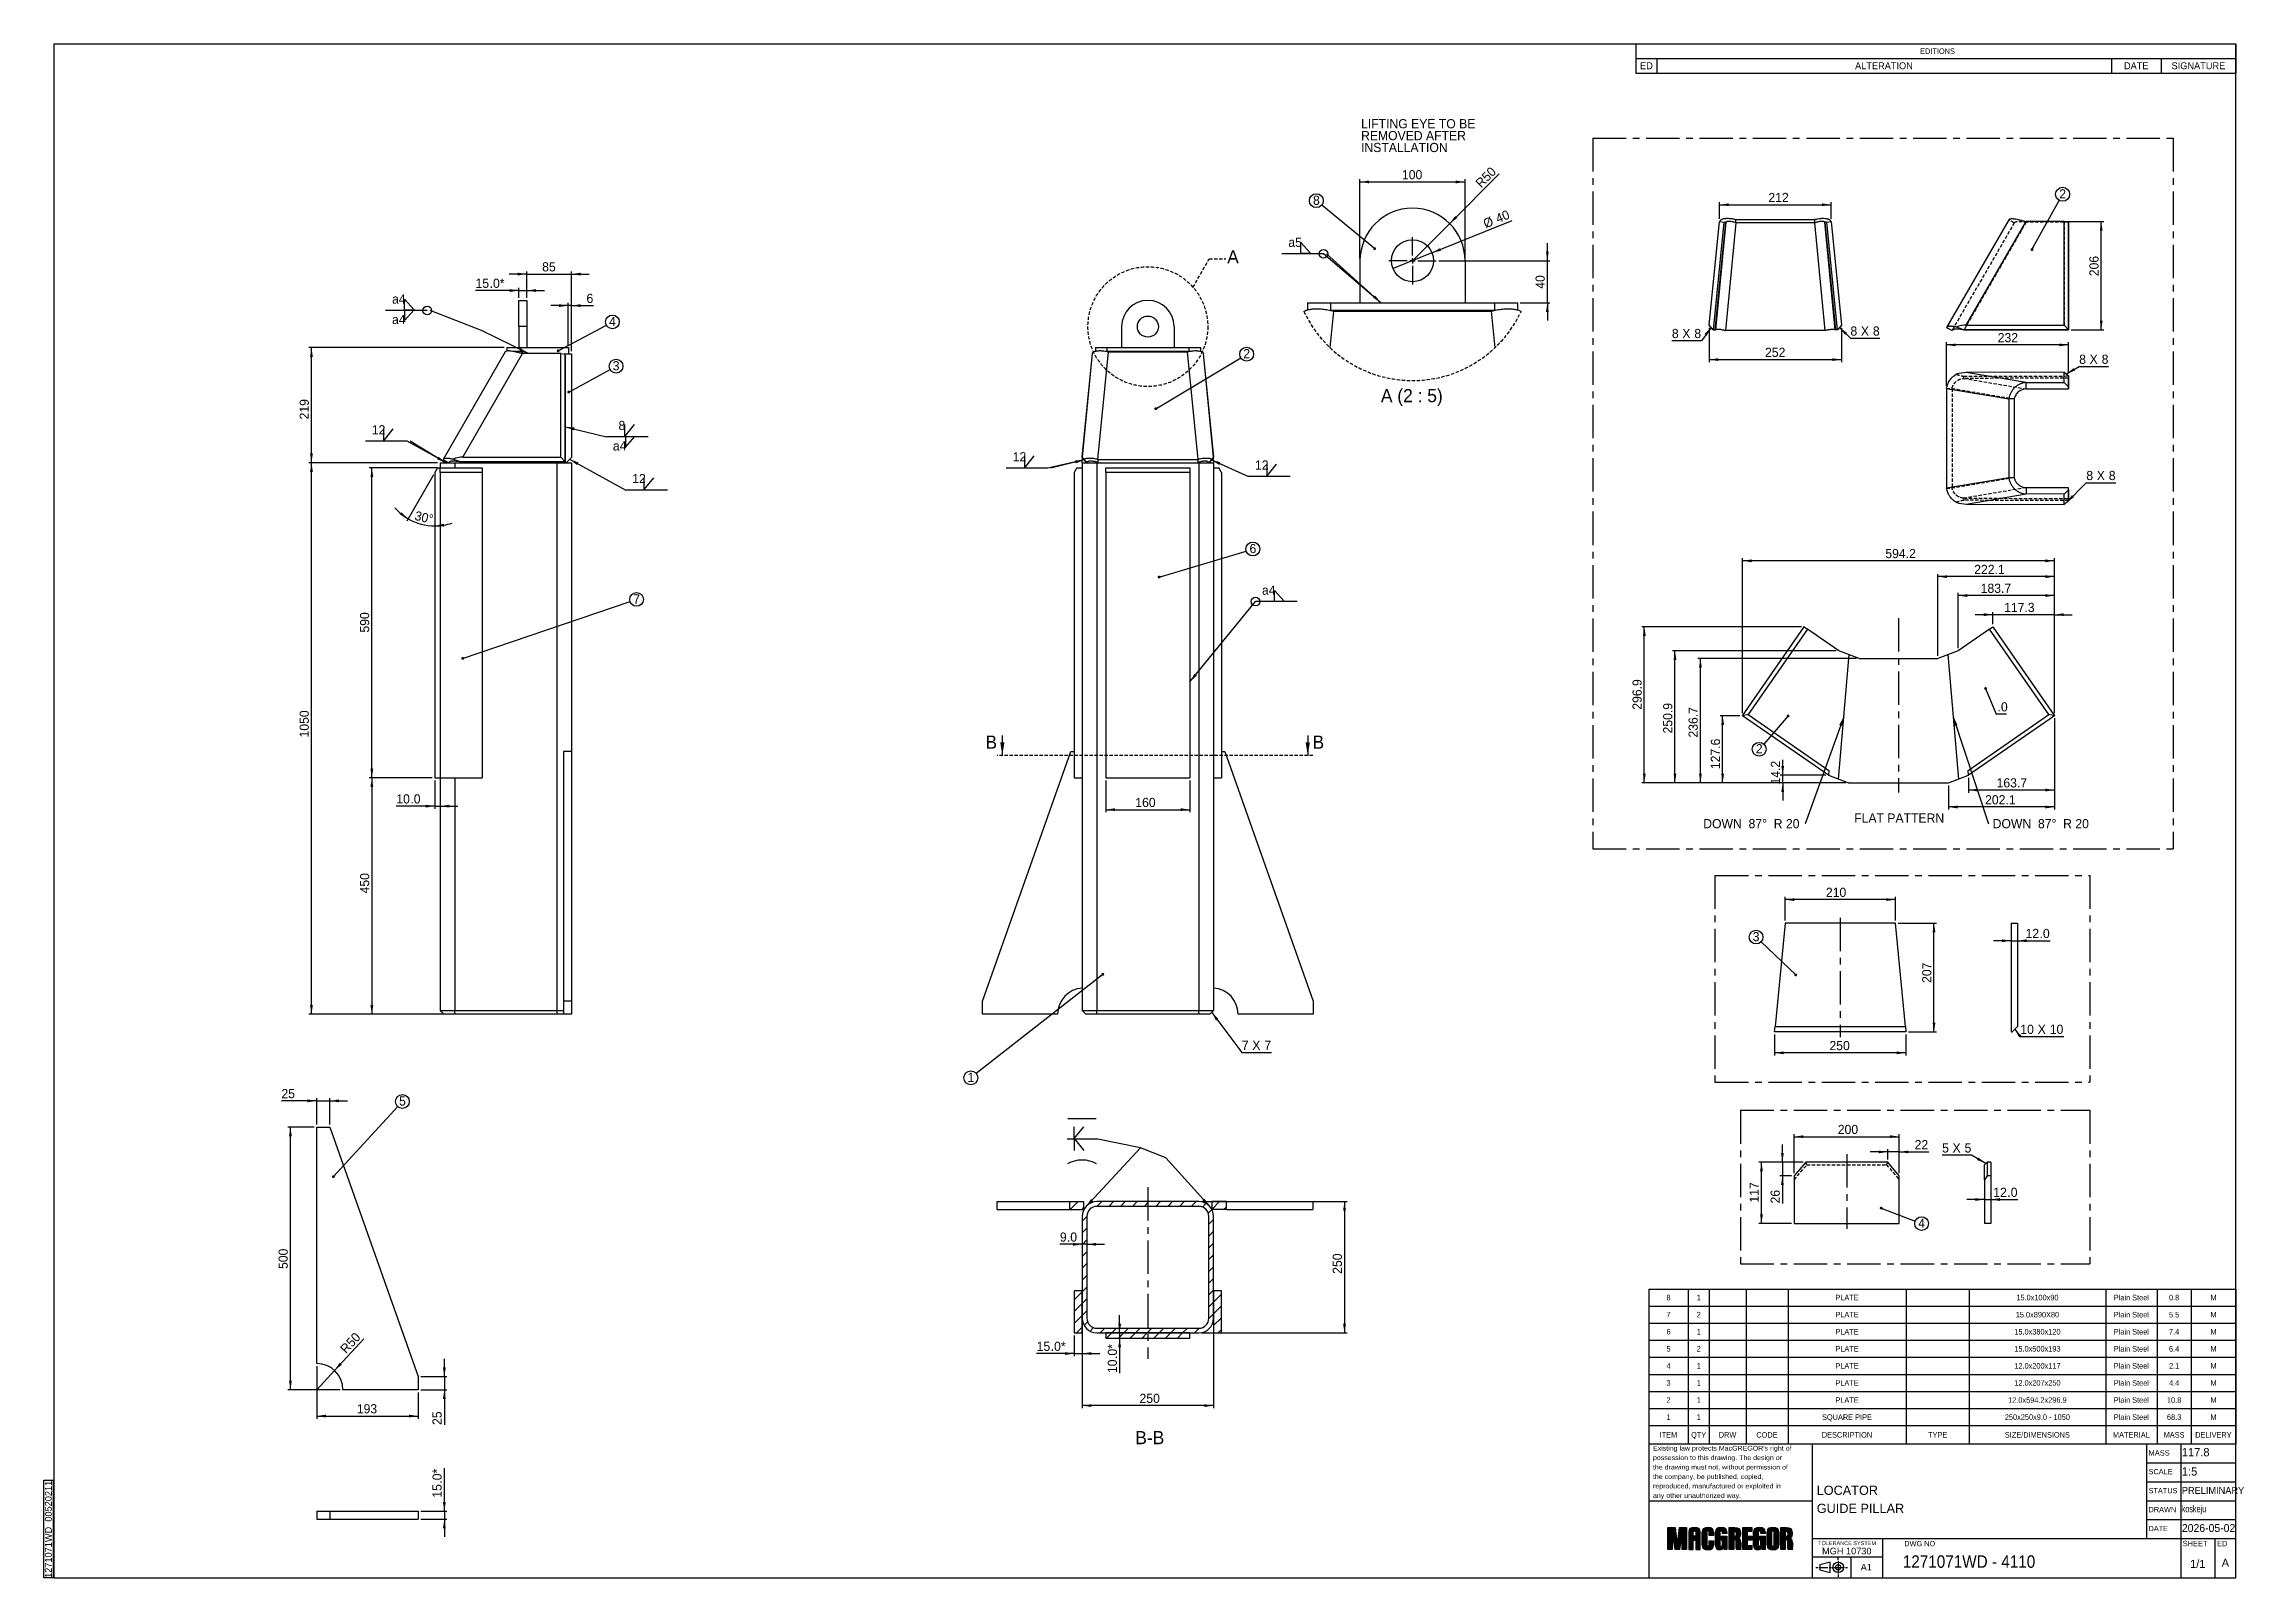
# Model space of a CAD drawing. Header units: millimetres. Extents: x 8 to 4195, y 25 to 2945.
import ezdxf

# ---------------------------------------------------------------- set-up
doc = ezdxf.new("R2010")
doc.units = ezdxf.units.MM
doc.header["$LTSCALE"] = 5
doc.header["$PDSIZE"] = -1
doc.linetypes.add('CENTERX2', pattern=[20.32, 12.7, -2.54, 2.54, -2.54])
doc.linetypes.add('HIDDEN', pattern=[1.905, 1.27, -0.635])
doc.layers.add('AM_0', color=7, linetype='Continuous', lineweight=25)
for name, color, linetype in [('AM_10', 7, 'HIDDEN'), ('AM_3', 6, 'HIDDEN'), ('AM_5', 3, 'Continuous'), ('AM_6', 2, 'Continuous'), ('AM_7', 4, 'CENTERX2'), ('AM_8', 1, 'Continuous')]:
    doc.layers.add(name, color=color, linetype=linetype)
doc.styles.add('SLDTEXTSTYLE0', font='ARIAL.TTF', dxfattribs={"width": 0.948})
doc.styles.add('SLDTEXTSTYLE1', font='ARIAL.TTF')
doc.styles.add('SLDTEXTSTYLE2', font='ARIALN.TTF', dxfattribs={"width": 0.87})
doc.styles.add('SLDTEXTSTYLE3', font='ARIAL.TTF', dxfattribs={"width": 1.061948})
doc.styles.add('SLDTEXTSTYLE4', font='ARIAL.TTF', dxfattribs={"width": 0.9875})
doc.styles.add('SLDTEXTSTYLE5', font='GOTHIC.TTF', dxfattribs={"width": 0.913})
doc.styles.get("Standard").update_dxf_attribs({"font": 'ARIAL.TTF'})
doc.dimstyles.new('SLDDIMSTYLE0', dxfattribs={"dimtxt": 17.5, "dimasz": 17.5, "dimexe": 0, "dimexo": 0.0625, "dimgap": 4.375, "dimtad": 1, "dimdec": 1, "dimrnd": 1e-09, "dimzin": 12, "dimdsep": 46, "dimtxsty": 'SLDTEXTSTYLE0', "dimsah": 1, "dimcen": 0.09, "dimadec": 0, "dimazin": 3, "dimtfac": 1, "dimtdec": 1, "dimtmove": 0, "dimatfit": 0, "dimfxl": 1, "dimfrac": 2, "dimtolj": 1, "dimtzin": 12, "dimarcsym": 0})
doc.dimstyles.new('SLDDIMSTYLE1', dxfattribs={"dimtxt": 17.5, "dimasz": 17.5, "dimexe": 0, "dimexo": 0.0625, "dimgap": 4.375, "dimtad": 1, "dimdec": 1, "dimrnd": 1e-09, "dimzin": 12, "dimdsep": 46, "dimtxsty": 'SLDTEXTSTYLE0', "dimsah": 1, "dimcen": 0.09, "dimadec": 0, "dimazin": 3, "dimtfac": 1, "dimtdec": 1, "dimtofl": 0, "dimtmove": 0, "dimatfit": 3, "dimfxl": 1, "dimfrac": 2, "dimtolj": 1, "dimtzin": 12, "dimarcsym": 0})
doc.dimstyles.new('SLDDIMSTYLE10', dxfattribs={"dimtxt": 17.5, "dimasz": 17.5, "dimexe": 0, "dimexo": 0.0625, "dimgap": 4.375, "dimtad": 1, "dimdec": 1, "dimlfac": 0.5, "dimrnd": 1e-09, "dimzin": 12, "dimdsep": 46, "dimtxsty": 'SLDTEXTSTYLE0', "dimblk1": 'NONE', "dimsah": 1, "dimcen": 0, "dimadec": 0, "dimazin": 3, "dimtfac": 1, "dimtdec": 1, "dimtmove": 0, "dimatfit": 3, "dimldrblk": 'NONE', "dimfxl": 1, "dimfrac": 2, "dimtolj": 1, "dimtzin": 12, "dimarcsym": 0})
doc.dimstyles.new('SLDDIMSTYLE11', dxfattribs={"dimtxt": 17.5, "dimasz": 17.5, "dimexe": 0, "dimexo": 0.0625, "dimgap": 4.375, "dimtad": 1, "dimdec": 1, "dimrnd": 1e-09, "dimzin": 12, "dimdsep": 46, "dimtxsty": 'SLDTEXTSTYLE0', "dimsah": 1, "dimcen": 0, "dimadec": 0, "dimazin": 3, "dimtfac": 1, "dimtdec": 1, "dimtofl": 0, "dimtmove": 0, "dimatfit": 3, "dimfxl": 1, "dimfrac": 2, "dimtolj": 1, "dimtzin": 12, "dimarcsym": 0})
doc.dimstyles.new('SLDDIMSTYLE2', dxfattribs={"dimtxt": 17.5, "dimasz": 17.5, "dimexe": 0, "dimexo": 0.0625, "dimgap": 4.375, "dimtad": 1, "dimdec": 4, "dimlfac": 5, "dimzin": 12, "dimdsep": 46, "dimtxsty": 'SLDTEXTSTYLE0', "dimsah": 1, "dimcen": 0.09, "dimadec": 1, "dimazin": 3, "dimtfac": 1, "dimtdec": 1, "dimtofl": 0, "dimtmove": 0, "dimatfit": 3, "dimfxl": 1, "dimfrac": 2, "dimtolj": 1, "dimtzin": 12, "dimarcsym": 0})
doc.dimstyles.new('SLDDIMSTYLE3', dxfattribs={"dimtxt": 0.18, "dimasz": 5.384615, "dimexe": 0, "dimexo": 0.0625, "dimgap": 0, "dimtad": 0, "dimtih": 1, "dimtoh": 1, "dimdec": 0, "dimrnd": 1e-09, "dimzin": 0, "dimdsep": 46, "dimtxsty": 'STANDARD', "dimblk1": 'DOT', "dimblk2": 'DOT', "dimsah": 1, "dimcen": 0.09, "dimadec": 0, "dimazin": 0, "dimtfac": 5.384615, "dimtdec": 0, "dimtofl": 0, "dimtmove": 0, "dimatfit": 3, "dimldrblk": 'DOT', "dimfxl": 1, "dimfrac": 2, "dimtolj": 1, "dimtzin": 0, "dimarcsym": 0})
doc.dimstyles.new('SLDDIMSTYLE4', dxfattribs={"dimtxt": 0.18, "dimasz": 17.5, "dimexe": 0, "dimexo": 0.0625, "dimgap": 0, "dimtad": 0, "dimtih": 1, "dimtoh": 1, "dimdec": 0, "dimrnd": 1e-09, "dimzin": 0, "dimdsep": 46, "dimtxsty": 'STANDARD', "dimsah": 1, "dimcen": 0.09, "dimadec": 0, "dimazin": 0, "dimtfac": 17.5, "dimtdec": 0, "dimtofl": 0, "dimtmove": 0, "dimatfit": 3, "dimfxl": 1, "dimfrac": 2, "dimtolj": 1, "dimtzin": 0, "dimarcsym": 0})
doc.dimstyles.new('SLDDIMSTYLE5', dxfattribs={"dimtxt": 0.18, "dimasz": 17.5, "dimexe": 0, "dimexo": 0.0625, "dimgap": 0, "dimtad": 0, "dimtih": 1, "dimtoh": 1, "dimdec": 0, "dimrnd": 1e-09, "dimzin": 0, "dimdsep": 46, "dimtxsty": 'STANDARD', "dimblk1": 'NONE', "dimblk2": 'NONE', "dimsah": 1, "dimcen": 0.09, "dimadec": 0, "dimazin": 0, "dimtfac": 17.5, "dimtdec": 0, "dimtofl": 0, "dimtmove": 0, "dimatfit": 3, "dimldrblk": 'NONE', "dimfxl": 1, "dimfrac": 2, "dimtolj": 1, "dimtzin": 0, "dimarcsym": 0})
doc.dimstyles.new('SLDDIMSTYLE6', dxfattribs={"dimtxt": 17.5, "dimasz": 17.5, "dimexe": 0, "dimexo": 0.0625, "dimgap": 4.375, "dimtad": 1, "dimdec": 0, "dimrnd": 1e-09, "dimzin": 12, "dimdsep": 46, "dimtxsty": 'SLDTEXTSTYLE0', "dimsah": 1, "dimcen": 0.09, "dimadec": 0, "dimazin": 3, "dimtfac": 1, "dimtdec": 0, "dimtofl": 0, "dimtmove": 0, "dimatfit": 3, "dimfxl": 1, "dimfrac": 2, "dimtolj": 1, "dimtzin": 12, "dimarcsym": 0})
doc.dimstyles.new('SLDDIMSTYLE7', dxfattribs={"dimtxt": 17.5, "dimasz": 17.5, "dimexe": 0, "dimexo": 0.0625, "dimgap": 4.375, "dimtad": 1, "dimdec": 1, "dimlfac": 0.5, "dimrnd": 1e-09, "dimzin": 12, "dimdsep": 46, "dimtxsty": 'SLDTEXTSTYLE0', "dimsah": 1, "dimcen": 0.09, "dimadec": 0, "dimazin": 3, "dimtfac": 1, "dimtdec": 1, "dimtmove": 0, "dimatfit": 0, "dimfxl": 1, "dimfrac": 2, "dimtolj": 1, "dimtzin": 12, "dimarcsym": 0})
doc.dimstyles.new('SLDDIMSTYLE8', dxfattribs={"dimtxt": 17.5, "dimasz": 17.5, "dimexe": 0, "dimexo": 0.0625, "dimgap": 4.375, "dimtad": 1, "dimdec": 1, "dimlfac": 0.5, "dimrnd": 1e-09, "dimzin": 12, "dimdsep": 46, "dimtxsty": 'SLDTEXTSTYLE0', "dimsah": 1, "dimcen": 0.09, "dimadec": 0, "dimazin": 3, "dimtfac": 1, "dimtdec": 1, "dimtofl": 0, "dimtmove": 0, "dimatfit": 3, "dimfxl": 1, "dimfrac": 2, "dimtolj": 1, "dimtzin": 12, "dimarcsym": 0})
doc.dimstyles.new('SLDDIMSTYLE9', dxfattribs={"dimtxt": 17.5, "dimasz": 17.5, "dimexe": 0, "dimexo": 0.0625, "dimgap": 4.375, "dimtad": 1, "dimdec": 1, "dimlfac": 0.5, "dimrnd": 1e-09, "dimzin": 12, "dimdsep": 46, "dimtxsty": 'SLDTEXTSTYLE0', "dimsah": 1, "dimcen": 0, "dimadec": 0, "dimazin": 3, "dimtfac": 1, "dimtdec": 1, "dimtofl": 0, "dimtmove": 0, "dimatfit": 3, "dimfxl": 1, "dimfrac": 2, "dimtolj": 1, "dimtzin": 12, "dimarcsym": 0})

msp = doc.modelspace()

# ---------------------------------------------------------------- texts
at = {"layer": 'AM_10', "char_height": 25, "attachment_point": 1, "style": 'SLDTEXTSTYLE0'}
for s, insert in [('A', (2259.902351, 2552.285062)), ('B', (1799.772376, 1628.496637)), ('B', (2422.378321, 1628.496637))]:
    msp.add_mtext(s, dxfattribs=dict(at, insert=insert))
at = {"layer": 'AM_6'}
for s, insert, char_height, attachment_point, style in [('LIFTING EYE TO BE', (2514.716867, 2801.886753), 17.5, 1, 'SLDTEXTSTYLE0'), ('REMOVED AFTER', (2514.716867, 2779.282585), 17.5, 1, 'SLDTEXTSTYLE0'), ('INSTALLATION', (2514.716867, 2756.678418), 17.5, 1, 'SLDTEXTSTYLE0'), ('A (2 : 5)', (2611.316112, 2288.093706), 25, 2, 'SLDTEXTSTYLE0'), ('FLAT PATTERN', (3453.448181, 1480.188844), 17.5, 1, 'SLDTEXTSTYLE0'), ('B-B', (2112.567595, 304.550384), 25, 2, 'SLDTEXTSTYLE0'), ('possession to this drawing. The design or', (3070.362614, 258.389115), 9, 1, 'SLDTEXTSTYLE3'), ("Existing law protects MacGREGOR's right of", (3070.362614, 276.389115), 9, 1, 'SLDTEXTSTYLE3'), ('MASS', (4013.679986, 268.034582), 10.16, 1, 'SLDTEXTSTYLE1'), ('117.8', (4077.19217, 272.311783), 15.875, 1, 'SLDTEXTSTYLE0'), ('the drawing must not, without permission of', (3070.362614, 240.389115), 9, 1, 'SLDTEXTSTYLE3'), ('the company, be published, copied,', (3070.362614, 222.389115), 9, 1, 'SLDTEXTSTYLE3'), ('SCALE', (4013.679986, 232.304213), 10, 1, 'SLDTEXTSTYLE1'), ('1:5', (4077.191686, 235.624344), 15.875, 1, 'SLDTEXTSTYLE0'), ('any other unauthorized way.', (3070.362614, 186.389115), 9, 1, 'SLDTEXTSTYLE3'), ('reproduced, manufactured or exploited in', (3070.362614, 204.389115), 9, 1, 'SLDTEXTSTYLE3'), ('LOCATOR', (3381.993347, 200.581563), 17.5, 1, 'SLDTEXTSTYLE4'), ('STATUS', (4013.679986, 196.149), 10, 1, 'SLDTEXTSTYLE1'), ('PRELIMINARY', (4077.043224, 198.085286), 13.22916667, 1, 'SLDTEXTSTYLE0'), ('GUIDE PILLAR', (3382.19041, 166.126091), 17.5, 1, 'SLDTEXTSTYLE4'), ('DRAWN', (4013.679986, 160.049682), 10, 1, 'SLDTEXTSTYLE1'), ('koskeju', (4076.848698, 163.192166), 13.2291667, 1, 'SLDTEXTSTYLE2'), ('2026-05-02', (4077.192218, 127.448957), 15, 1, 'SLDTEXTSTYLE0'), ('TOLERANCE SYSTEM', (3384.847039, 94.893013), 7.5, 1, 'SLDTEXTSTYLE1'), ('DWG NO', (3548.705428, 95.357422), 10, 1, 'SLDTEXTSTYLE1'), ('DATE', (4013.679986, 123.993817), 10, 1, 'SLDTEXTSTYLE1'), ('SHEET', (4078.727375, 95.545475), 10.16, 1, 'SLDTEXTSTYLE1'), ('ED', (4144.184394, 95.517006), 10.16, 1, 'SLDTEXTSTYLE1'), ('MGH 10730', (3392.21424, 82.380019), 12.5, 1, 'SLDTEXTSTYLE1'), ('A1', (3465.79757, 51.746455), 12.5, 1, 'SLDTEXTSTYLE1'), ('1271071WD - 4110', (3545.897627, 67.994375), 23.8125, 1, 'SLDTEXTSTYLE5'), ('1/1', (4107.432775, 59.366379), 15.23995, 2, 'SLDTEXTSTYLE4'), ('A', (4159.967121, 61.544086), 15.23995, 2, 'SLDTEXTSTYLE4')]:
    msp.add_mtext(s, dxfattribs=dict(at, insert=insert, char_height=char_height, attachment_point=attachment_point, style=style))

# ---------------------------------------------------------------- blocks, each defined once
blk = doc.blocks.new('SW_NOTE_0')
at = {"layer": 'AM_6', "color": 0}
for p, q in [((-18.8, 0.2), (-18.8, 186.4)), ((-18.8, 186.4), (-1.4, 186.4)), ((-1.4, 186.4), (-1.4, 0.2)), ((-1.4, 0.2), (-18.8, 0.2))]:
    blk.add_line(p, q, dxfattribs=at)
at = {"layer": 'AM_6', "color": 0, "insert": (-17.1, 0), "char_height": 13.229, "attachment_point": 1, "rotation": 90, "style": 'SLDTEXTSTYLE0'}
blk.add_mtext('1271071WD_00520211', dxfattribs=at)
blk = doc.blocks.new('SW_TABLEANNOTATION_0')
at = {"layer": 'AM_0', "color": 0}
for p, q in [((0, 0), (0, -27.3)), ((0, 0), (40, 0)), ((40, 0), (905, 0)), ((905, 0), (1000, 0)), ((1000, 0), (1142, 0)), ((1142, 0), (1142, -27.3)), ((0, -27.3), (0, -55.3)), ((0, -27.3), (40, -27.3)), ((40, -27.3), (40, -55.3)), ((40, -27.3), (905, -27.3)), ((905, -27.3), (905, -55.3)), ((905, -27.3), (1000, -27.3)), ((1000, -27.3), (1000, -55.3)), ((1000, -27.3), (1142, -27.3)), ((1142, -27.3), (1142, -55.3)), ((0, -55.3), (40, -55.3)), ((40, -55.3), (905, -55.3)), ((905, -55.3), (1000, -55.3)), ((1000, -55.3), (1142, -55.3))]:
    blk.add_line(p, q, dxfattribs=at)
at = {"layer": 'AM_0', "color": 0, "attachment_point": 1}
for s, insert, char_height, style in [('ED', (7.8, -34.8), 13.23, 'SLDTEXTSTYLE0'), ('ALTERATION', (417.1, -34.8), 13.23, 'SLDTEXTSTYLE0'), ('EDITIONS', (540.9, -8.4), 10.58, 'SLDTEXTSTYLE5'), ('DATE', (929, -34.8), 13.23, 'SLDTEXTSTYLE0'), ('SIGNATURE', (1019.6, -34.8), 13.23, 'SLDTEXTSTYLE0')]:
    blk.add_mtext(s, dxfattribs=dict(at, insert=insert, char_height=char_height, style=style))
blk = doc.blocks.new('SW_TABLEANNOTATION_1')
at = {"layer": 'AM_0', "color": 0}
for p, q in [((0, 260), (0, 227.5)), ((0, 260), (75, 260)), ((75, 260), (75, 227.5)), ((75, 260), (115, 260)), ((115, 260), (115, 227.5)), ((115, 260), (185, 260)), ((185, 260), (185, 227.5)), ((185, 260), (265, 260)), ((265, 260), (265, 227.5)), ((265, 260), (490, 260)), ((490, 260), (490, 227.5)), ((490, 260), (610, 260)), ((610, 260), (610, 227.5)), ((610, 260), (870, 260)), ((870, 260), (870, 227.5)), ((870, 260), (967.5, 260)), ((967.5, 260), (967.5, 227.5)), ((967.5, 260), (1032.5, 260)), ((1032.5, 260), (1032.5, 227.5)), ((1032.5, 260), (1117.5, 260)), ((1117.5, 260), (1117.5, 227.5)), ((0, 227.5), (0, 195)), ((0, 227.5), (75, 227.5)), ((75, 227.5), (75, 195)), ((75, 227.5), (115, 227.5)), ((115, 227.5), (115, 195)), ((115, 227.5), (185, 227.5)), ((185, 227.5), (185, 195)), ((185, 227.5), (265, 227.5)), ((265, 227.5), (265, 195)), ((265, 227.5), (490, 227.5)), ((490, 227.5), (490, 195)), ((490, 227.5), (610, 227.5)), ((610, 227.5), (610, 195)), ((610, 227.5), (870, 227.5)), ((870, 227.5), (870, 195)), ((870, 227.5), (967.5, 227.5)), ((967.5, 227.5), (967.5, 195)), ((967.5, 227.5), (1032.5, 227.5)), ((1032.5, 227.5), (1032.5, 195)), ((1032.5, 227.5), (1117.5, 227.5)), ((1117.5, 227.5), (1117.5, 195)), ((0, 195), (0, 162.5)), ((0, 195), (75, 195)), ((75, 195), (75, 162.5)), ((75, 195), (115, 195)), ((115, 195), (115, 162.5)), ((115, 195), (185, 195)), ((185, 195), (185, 162.5)), ((185, 195), (265, 195)), ((265, 195), (265, 162.5)), ((265, 195), (490, 195)), ((490, 195), (490, 162.5)), ((490, 195), (610, 195)), ((610, 195), (610, 162.5)), ((610, 195), (870, 195)), ((870, 195), (870, 162.5)), ((870, 195), (967.5, 195)), ((967.5, 195), (967.5, 162.5)), ((967.5, 195), (1032.5, 195)), ((1032.5, 195), (1032.5, 162.5)), ((1032.5, 195), (1117.5, 195)), ((1117.5, 195), (1117.5, 162.5)), ((0, 162.5), (0, 130)), ((0, 162.5), (75, 162.5)), ((0, 130), (0, 97.5)), ((0, 130), (75, 130)), ((75, 162.5), (75, 130)), ((75, 162.5), (115, 162.5)), ((75, 130), (75, 97.5)), ((75, 130), (115, 130)), ((115, 162.5), (115, 130)), ((115, 162.5), (185, 162.5)), ((115, 130), (115, 97.5)), ((115, 130), (185, 130)), ((185, 162.5), (185, 130)), ((185, 162.5), (265, 162.5)), ((185, 130), (185, 97.5)), ((185, 130), (265, 130)), ((265, 162.5), (265, 130)), ((265, 162.5), (490, 162.5)), ((265, 130), (265, 97.5)), ((265, 130), (490, 130)), ((490, 162.5), (490, 130)), ((490, 162.5), (610, 162.5)), ((490, 130), (490, 97.5)), ((490, 130), (610, 130)), ((610, 162.5), (610, 130)), ((610, 162.5), (870, 162.5)), ((610, 130), (610, 97.5)), ((610, 130), (870, 130)), ((870, 162.5), (870, 130)), ((870, 162.5), (967.5, 162.5)), ((870, 130), (870, 97.5)), ((870, 130), (967.5, 130)), ((967.5, 162.5), (967.5, 130)), ((967.5, 162.5), (1032.5, 162.5)), ((967.5, 130), (967.5, 97.5)), ((967.5, 130), (1032.5, 130)), ((1032.5, 162.5), (1032.5, 130)), ((1032.5, 162.5), (1117.5, 162.5)), ((1032.5, 130), (1032.5, 97.5)), ((1032.5, 130), (1117.5, 130)), ((1117.5, 162.5), (1117.5, 130)), ((1117.5, 130), (1117.5, 97.5)), ((0, 97.5), (0, 65)), ((0, 97.5), (75, 97.5)), ((75, 97.5), (75, 65)), ((75, 97.5), (115, 97.5)), ((115, 97.5), (115, 65)), ((115, 97.5), (185, 97.5)), ((185, 97.5), (185, 65)), ((185, 97.5), (265, 97.5)), ((265, 97.5), (265, 65)), ((265, 97.5), (490, 97.5)), ((490, 97.5), (490, 65)), ((490, 97.5), (610, 97.5)), ((610, 97.5), (610, 65)), ((610, 97.5), (870, 97.5)), ((870, 97.5), (870, 65)), ((870, 97.5), (967.5, 97.5)), ((967.5, 97.5), (967.5, 65)), ((967.5, 97.5), (1032.5, 97.5)), ((1032.5, 97.5), (1032.5, 65)), ((1032.5, 97.5), (1117.5, 97.5)), ((1117.5, 97.5), (1117.5, 65)), ((0, 65), (0, 32.5)), ((0, 65), (75, 65)), ((75, 65), (75, 32.5)), ((75, 65), (115, 65)), ((115, 65), (115, 32.5)), ((115, 65), (185, 65)), ((185, 65), (185, 32.5)), ((185, 65), (265, 65)), ((265, 65), (265, 32.5)), ((265, 65), (490, 65)), ((490, 65), (490, 32.5)), ((490, 65), (610, 65)), ((610, 65), (610, 32.5)), ((610, 65), (870, 65)), ((870, 65), (870, 32.5)), ((870, 65), (967.5, 65)), ((967.5, 65), (967.5, 32.5)), ((967.5, 65), (1032.5, 65)), ((1032.5, 65), (1032.5, 32.5)), ((1032.5, 65), (1117.5, 65)), ((1117.5, 65), (1117.5, 32.5)), ((0, 32.5), (0, 0)), ((0, 32.5), (75, 32.5)), ((0, 0), (0, -35)), ((0, 0), (75, 0)), ((75, 32.5), (75, 0)), ((75, 32.5), (115, 32.5)), ((75, 0), (75, -35)), ((75, 0), (115, 0)), ((115, 32.5), (115, 0)), ((115, 32.5), (185, 32.5)), ((115, 0), (115, -35)), ((115, 0), (185, 0)), ((185, 32.5), (185, 0)), ((185, 32.5), (265, 32.5)), ((185, 0), (185, -35)), ((185, 0), (265, 0)), ((265, 32.5), (265, 0)), ((265, 32.5), (490, 32.5)), ((265, 0), (265, -35)), ((265, 0), (490, 0)), ((490, 32.5), (490, 0)), ((490, 32.5), (610, 32.5)), ((490, 0), (490, -35)), ((490, 0), (610, 0)), ((610, 32.5), (610, 0)), ((610, 32.5), (870, 32.5)), ((610, 0), (610, -35)), ((610, 0), (870, 0)), ((870, 32.5), (870, 0)), ((870, 32.5), (967.5, 32.5)), ((870, 0), (870, -35)), ((870, 0), (967.5, 0)), ((967.5, 32.5), (967.5, 0)), ((967.5, 32.5), (1032.5, 32.5)), ((967.5, 0), (967.5, -35)), ((967.5, 0), (1032.5, 0)), ((1032.5, 32.5), (1032.5, 0)), ((1032.5, 32.5), (1117.5, 32.5)), ((1032.5, 0), (1032.5, -35)), ((1032.5, 0), (1117.5, 0)), ((1117.5, 32.5), (1117.5, 0)), ((1117.5, 0), (1117.5, -35)), ((0, -35), (75, -35)), ((75, -35), (115, -35)), ((115, -35), (185, -35)), ((185, -35), (265, -35)), ((265, -35), (490, -35)), ((490, -35), (610, -35)), ((610, -35), (870, -35)), ((870, -35), (967.5, -35)), ((967.5, -35), (1032.5, -35)), ((1032.5, -35), (1117.5, -35))]:
    blk.add_line(p, q, dxfattribs=at)
at = {"layer": 'AM_0', "color": 0, "attachment_point": 1, "style": 'SLDTEXTSTYLE0'}
for s, insert, char_height in [('8', (33.6, 249), 10.6), ('7', (33.6, 216.5), 10.6), ('2', (91.1, 216.5), 10.6), ('1', (91.1, 249), 10.6), ('PLATE', (355.2, 249), 10.58), ('PLATE', (355.2, 216.5), 10.58), ('15.0x890X80', (698.5, 216.5), 10.583), ('15.0x100x90', (699.6, 249), 10.583), ('Plain Steel', (885, 249), 10.583), ('Plain Steel', (885, 216.5), 10.583), ('0.8', (990.2, 249), 10.58), ('5.5', (990.2, 216.5), 10.58), ('M', (1069.1, 249), 10.6), ('M', (1069.1, 216.5), 10.6), ('6', (33.6, 184), 10.6), ('1', (91.1, 184), 10.6), ('PLATE', (355.2, 184), 10.58), ('15.0x380x120', (695.7, 184), 10.583), ('Plain Steel', (885, 184), 10.583), ('7.4', (990.2, 184), 10.58), ('M', (1069.1, 184), 10.6), ('5', (33.6, 151.5), 10.6), ('2', (91.1, 151.5), 10.6), ('PLATE', (355.2, 151.5), 10.58), ('15.0x500x193', (695.7, 151.5), 10.583), ('Plain Steel', (885, 151.5), 10.583), ('6.4', (990.2, 151.5), 10.58), ('M', (1069.1, 151.5), 10.6), ('4', (33.6, 119), 10.6), ('3', (33.6, 86.5), 10.6), ('1', (91.1, 119), 10.6), ('1', (91.1, 86.5), 10.6), ('PLATE', (355.2, 119), 10.58), ('PLATE', (355.2, 86.5), 10.58), ('12.0x200x117', (695.7, 119), 10.583), ('12.0x207x250', (695.7, 86.5), 10.583), ('Plain Steel', (885, 119), 10.583), ('Plain Steel', (885, 86.5), 10.583), ('4.4', (990.2, 86.5), 10.58), ('2.1', (990.2, 119), 10.58), ('M', (1069.1, 119), 10.6), ('M', (1069.1, 86.5), 10.6), ('2', (33.6, 54), 10.6), ('1', (91.1, 54), 10.6), ('PLATE', (355.2, 54), 10.58), ('12.0x594.2x296.9', (683.9, 54), 10.583), ('Plain Steel', (885, 54), 10.583), ('10.8', (986.3, 54), 10.58), ('M', (1069.1, 54), 10.6), ('1', (33.6, 21.5), 10.6), ('1', (91.1, 21.5), 10.6), ('SQUARE PIPE', (329.7, 21.5), 10.583), ('250x250x9.0 - 1050', (677.7, 21.5), 10.583), ('Plain Steel', (885, 21.5), 10.583), ('68.3', (986.3, 21.5), 10.58), ('M', (1069.1, 21.5), 10.6), ('ITEM', (20.6, -12.3), 10.58), ('QTY', (80.5, -12.3), 10.58), ('DRW', (133.1, -12.3), 10.58), ('CODE', (204.6, -12.3), 10.58), ('DESCRIPTION', (329.3, -12.3), 10.583), ('TYPE', (531.6, -12.3), 10.58), ('SIZE/DIMENSIONS', (677.7, -12.3), 10.583), ('MATERIAL', (883.5, -12.3), 10.58), ('MASS', (980, -12.3), 10.58), ('DELIVERY', (1040.1, -12.3), 10.58)]:
    blk.add_mtext(s, dxfattribs=dict(at, insert=insert, char_height=char_height))
blk = doc.blocks.new('_D')
at = {"layer": 'AM_5'}
for p, q in [((1005.7, 2446.9), (972.1, 2446.9)), ((1005.7, 2371.9), (1005.7, 2451.9)), ((1011.7, 2446.9), (1005.7, 2446.9)), ((1011.7, 2359.9), (1011.7, 2451.9)), ((1011.7, 2446.9), (1053.7, 2446.9))]:
    blk.add_line(p, q, dxfattribs=at)
for points in [[(1005.7, 2446.9), (988.2, 2449.6), (988.2, 2444.2)], [(1011.7, 2446.9), (1029.2, 2444.2), (1029.2, 2449.6)]]:
    blk.add_solid(points, dxfattribs=at)
at = {"layer": 'AM_5', "insert": (1040.3, 2469.5), "char_height": 17.5, "attachment_point": 1, "style": 'SLDTEXTSTYLE0'}
blk.add_mtext('6', dxfattribs=at)
blk = doc.blocks.new('_D_1')
at = {"layer": 'AM_5'}
for p, q in [((756.7, 2147.9), (511.7, 2147.9)), ((516.7, 1097.9), (516.7, 2147.9)), ((784.7, 1097.9), (511.7, 1097.9))]:
    blk.add_line(p, q, dxfattribs=at)
for points in [[(516.7, 2147.9), (514, 2130.4), (519.4, 2130.4)], [(516.7, 1097.9), (519.4, 1115.4), (514, 1115.4)]]:
    blk.add_solid(points, dxfattribs=at)
at = {"layer": 'AM_5', "insert": (494.2, 1624.9), "char_height": 17.5, "attachment_point": 1, "rotation": 90, "style": 'SLDTEXTSTYLE0'}
blk.add_mtext('1050', dxfattribs=at)
blk = doc.blocks.new('_D_2')
at = {"layer": 'AM_5'}
for p, q in [((883.7, 2366.9), (511.7, 2366.9)), ((516.7, 2147.9), (516.7, 2366.9)), ((756.7, 2147.9), (511.7, 2147.9))]:
    blk.add_line(p, q, dxfattribs=at)
for points in [[(516.7, 2366.9), (514, 2349.4), (519.4, 2349.4)], [(516.7, 2147.9), (519.4, 2165.4), (514, 2165.4)]]:
    blk.add_solid(points, dxfattribs=at)
at = {"layer": 'AM_5', "insert": (494.2, 2230.3), "char_height": 17.5, "attachment_point": 1, "rotation": 90, "style": 'SLDTEXTSTYLE0'}
blk.add_mtext('219', dxfattribs=at)
blk = doc.blocks.new('_D_3')
at = {"layer": 'AM_5'}
for p, q in [((756.7, 2137.9), (626.7, 2137.9)), ((631.7, 1547.9), (631.7, 2137.9)), ((746.7, 1547.9), (626.7, 1547.9))]:
    blk.add_line(p, q, dxfattribs=at)
for points in [[(631.7, 2137.9), (629, 2120.4), (634.4, 2120.4)], [(631.7, 1547.9), (634.4, 1565.4), (629, 1565.4)]]:
    blk.add_solid(points, dxfattribs=at)
at = {"layer": 'AM_5', "insert": (609.2, 1824.5), "char_height": 17.5, "attachment_point": 1, "rotation": 90, "style": 'SLDTEXTSTYLE0'}
blk.add_mtext('590', dxfattribs=at)
blk = doc.blocks.new('_D_4')
at = {"layer": 'AM_5'}
blk.add_line((749.2, 2124.9), (698.4, 2036.8), dxfattribs=at)
for start, end in [(221.2623, 240), (240, 270), (270, 288.7377)]:
    blk.add_arc((751.7, 2129.3), 101.7, start, end, dxfattribs=at)
for points in [[(700.9, 2041.2), (688.1, 2053.4), (685, 2049)], [(751.7, 2027.5), (769.4, 2026.3), (768.9, 2031.7)]]:
    blk.add_solid(points, dxfattribs=at)
at = {"layer": 'AM_5', "insert": (716, 2056.3), "char_height": 17.5, "attachment_point": 1, "rotation": 346.8494, "style": 'SLDTEXTSTYLE0'}
blk.add_mtext('30°', dxfattribs=at)
blk = doc.blocks.new('_D_5')
at = {"layer": 'AM_5'}
for p, q in [((751.7, 1542.9), (751.7, 1489.1)), ((751.7, 1494.1), (678.3, 1494.1)), ((751.7, 1494.1), (761.7, 1494.1)), ((761.7, 1494.1), (795.4, 1494.1))]:
    blk.add_line(p, q, dxfattribs=at)
for points in [[(751.7, 1494.1), (734.2, 1496.8), (734.2, 1491.4)], [(761.7, 1494.1), (779.2, 1491.4), (779.2, 1496.8)]]:
    blk.add_solid(points, dxfattribs=at)
at = {"layer": 'AM_5', "char_height": 17.5, "attachment_point": 1, "style": 'SLDTEXTSTYLE0'}
for s, insert in [('10', (678.3, 1516.7)), ('.0', (705.1, 1516.7))]:
    blk.add_mtext(s, dxfattribs=dict(at, insert=insert))
blk = doc.blocks.new('_D_6')
at = {"layer": 'AM_5'}
for p, q in [((746.7, 1547.9), (626.7, 1547.9)), ((631.7, 1547.9), (631.7, 1097.9)), ((784.7, 1097.9), (626.7, 1097.9))]:
    blk.add_line(p, q, dxfattribs=at)
for points in [[(631.7, 1547.9), (629, 1530.4), (634.4, 1530.4)], [(631.7, 1097.9), (634.4, 1115.4), (629, 1115.4)]]:
    blk.add_solid(points, dxfattribs=at)
at = {"layer": 'AM_5', "insert": (609.2, 1328), "char_height": 17.5, "attachment_point": 1, "rotation": 90, "style": 'SLDTEXTSTYLE0'}
blk.add_mtext('450', dxfattribs=at)
blk = doc.blocks.new('_D_7')
at = {"layer": 'AM_5'}
for p, q in [((926.7, 2506.9), (893.1, 2506.9)), ((926.7, 2461.9), (926.7, 2511.9)), ((926.7, 2506.9), (1011.7, 2506.9)), ((1011.7, 2359.9), (1011.7, 2511.9)), ((1011.7, 2506.9), (1045.4, 2506.9))]:
    blk.add_line(p, q, dxfattribs=at)
for points in [[(926.7, 2506.9), (909.2, 2509.6), (909.2, 2504.2)], [(1011.7, 2506.9), (1029.2, 2504.2), (1029.2, 2509.6)]]:
    blk.add_solid(points, dxfattribs=at)
at = {"layer": 'AM_5', "insert": (955.9, 2529.5), "char_height": 17.5, "attachment_point": 1, "style": 'SLDTEXTSTYLE0'}
blk.add_mtext('85', dxfattribs=at)
blk = doc.blocks.new('_D_8')
at = {"layer": 'AM_5'}
for p, q in [((911.7, 2475.6), (829.1, 2475.6)), ((911.7, 2461.9), (911.7, 2480.6)), ((911.7, 2475.6), (926.7, 2475.6)), ((926.7, 2461.9), (926.7, 2480.6)), ((926.7, 2475.6), (960.4, 2475.6))]:
    blk.add_line(p, q, dxfattribs=at)
for points in [[(911.7, 2475.6), (894.2, 2478.3), (894.2, 2472.9)], [(926.7, 2475.6), (944.2, 2472.9), (944.2, 2478.3)]]:
    blk.add_solid(points, dxfattribs=at)
at = {"layer": 'AM_5', "char_height": 17.5, "attachment_point": 1, "style": 'SLDTEXTSTYLE0'}
for s, insert in [('15', (829.1, 2498.2)), ('.0*', (855.9, 2498.2))]:
    blk.add_mtext(s, dxfattribs=dict(at, insert=insert))
blk = doc.blocks.new('SW_NOTE_0_1')
at = {"layer": 'AM_6', "color": 0}
blk.add_circle((11.5, 6.1), 13.1, dxfattribs=at)
at = {"layer": 'AM_6', "color": 0, "insert": (11.5, 15.9), "char_height": 17.5, "attachment_point": 2, "style": 'SLDTEXTSTYLE0'}
blk.add_mtext('4', dxfattribs=at)
blk = doc.blocks.new('_Dot')
at = {"color": 0, "linetype": 'ByBlock', "lineweight": -2}
blk.add_line((-0.5, 0), (-1, 0), dxfattribs=at)
at = {"color": 0, "linetype": 'ByBlock', "const_width": 0.5}
blk.add_lwpolyline([(-0.25, 0, 1), (0.25, 0, 1)], format="xyb", close=True, dxfattribs=at)
blk = doc.blocks.new('SW_NOTE_0_2')
at = {"layer": 'AM_6', "color": 0}
blk.add_circle((11.5, 6.3), 13.1, dxfattribs=at)
at = {"layer": 'AM_6', "color": 0, "insert": (11.5, 15.8), "char_height": 17.5, "attachment_point": 2, "style": 'SLDTEXTSTYLE0'}
blk.add_mtext('3', dxfattribs=at)
blk = doc.blocks.new('SW_NOTE_0_3')
at = {"layer": 'AM_6', "color": 0}
blk.add_circle((12.4, 4.2), 13.1, dxfattribs=at)
at = {"layer": 'AM_6', "color": 0, "insert": (12.5, 13.8), "char_height": 17.5, "attachment_point": 2, "style": 'SLDTEXTSTYLE0'}
blk.add_mtext('7', dxfattribs=at)
blk = doc.blocks.new('SW_SYMBOL_JWELD_FILL')
at = {"layer": 'AM_5', "color": 0}
for p, q in [((500, 0), (500, 4500)), ((500, 4500), (4500, 0)), ((500, 0), (4500, 0))]:
    blk.add_line(p, q, dxfattribs=at)
blk = doc.blocks.new('SW_WELDSYMBOL_0')
at = {"layer": 'AM_5', "color": 0}
blk.add_line((45.4, -3.3), (-34, -3.3), dxfattribs=at)
blk.add_circle((45.4, -3.3), 8.24, dxfattribs=at)
at = {"layer": 'AM_5', "color": 0, "xscale": 0.0045117371, "yscale": 0.0045117371, "zscale": 0.0045117371}
blk.add_blockref('SW_SYMBOL_JWELD_FILL', (0, -2.3), dxfattribs=at)
at = {"layer": 'AM_5', "color": 0, "extrusion": (0, 0, -1), "xscale": 0.0045117371, "yscale": 0.0045117371, "zscale": 0.0045117371, "rotation": 180}
blk.add_blockref('SW_SYMBOL_JWELD_FILL', (0, -2.3), dxfattribs=at)
at = {"layer": 'AM_5', "color": 0, "char_height": 17.5, "attachment_point": 1, "style": 'SLDTEXTSTYLE0'}
for insert in [(-21.7, 27.3), (-21.7, -11.6)]:
    blk.add_mtext('a4', dxfattribs=dict(at, insert=insert))
blk = doc.blocks.new('SW_SYMBOL_JWELD_BUSB')
at = {"layer": 'AM_5', "color": 0}
for q in [(1000, 5000), (5000, 5000)]:
    blk.add_line((1000, 0), q, dxfattribs=at)
blk = doc.blocks.new('SW_WELDSYMBOL_1')
at = {"layer": 'AM_5', "color": 0}
blk.add_line((79.4, 0), (0, 0), dxfattribs=at)
at = {"layer": 'AM_5', "color": 0, "xscale": 0.0045117371, "yscale": 0.0045117371, "zscale": 0.0045117371}
blk.add_blockref('SW_SYMBOL_JWELD_BUSB', (30.7, 1), dxfattribs=at)
at = {"layer": 'AM_5', "color": 0, "extrusion": (0, 0, -1), "xscale": 0.0045117371, "yscale": 0.0045117371, "zscale": 0.0045117371, "rotation": 180}
blk.add_blockref('SW_SYMBOL_JWELD_FILL', (-34, 1), dxfattribs=at)
at = {"layer": 'AM_5', "color": 0, "char_height": 17.5, "attachment_point": 1, "style": 'SLDTEXTSTYLE0'}
for s, insert in [('8', (23, 30.6)), ('a4', (12.3, -8.3))]:
    blk.add_mtext(s, dxfattribs=dict(at, insert=insert))
blk = doc.blocks.new('SW_WELDSYMBOL_2')
at = {"layer": 'AM_5', "color": 0}
blk.add_line((79.4, 0), (0, 0), dxfattribs=at)
at = {"layer": 'AM_5', "color": 0, "xscale": 0.0045117371, "yscale": 0.0045117371, "zscale": 0.0045117371}
blk.add_blockref('SW_SYMBOL_JWELD_BUSB', (30.7, 1), dxfattribs=at)
at = {"layer": 'AM_5', "color": 0, "insert": (12.3, 30.6), "char_height": 17.5, "attachment_point": 1, "style": 'SLDTEXTSTYLE0'}
blk.add_mtext('12', dxfattribs=at)
blk = doc.blocks.new('SW_WELDSYMBOL_3')
at = {"layer": 'AM_5', "color": 0}
for p, q in [((-5.7, 0), (-85.1, 0)), ((67.8, -40.7), (-5.7, 0))]:
    blk.add_line(p, q, dxfattribs=at)
at = {"layer": 'AM_5', "color": 0, "xscale": 0.0045117371, "yscale": 0.0045117371, "zscale": 0.0045117371}
blk.add_blockref('SW_SYMBOL_JWELD_BUSB', (-54.4, 1), dxfattribs=at)
at = {"layer": 'AM_5', "color": 0, "insert": (-72.8, 30.6), "char_height": 17.5, "attachment_point": 1, "style": 'SLDTEXTSTYLE0'}
blk.add_mtext('12', dxfattribs=at)
blk = doc.blocks.new('SW_CHAMFER_DIMENSION_0')
at = {"layer": 'AM_5', "color": 0}
for p, q in [((-57.4, 76.3), (0, 0)), ((0, 0), (56.1, 0))]:
    blk.add_line(p, q, dxfattribs=at)
blk.add_solid([(-57.4, 76.3), (-49.1, 60.7), (-44.8, 64)], dxfattribs=at)
at = {"layer": 'AM_5', "color": 0, "char_height": 17.5, "attachment_point": 1, "style": 'SLDTEXTSTYLE0'}
for s, insert in [('7', (0, 22.6)), (' X ', (13.4, 22.6)), ('7', (42.8, 22.6))]:
    blk.add_mtext(s, dxfattribs=dict(at, insert=insert))
blk = doc.blocks.new('_D_9')
at = {"layer": 'AM_5'}
for p, q in [((2028.9, 1542.9), (2028.9, 1482.4)), ((2188.9, 1542.9), (2188.9, 1482.4)), ((2028.9, 1487.4), (2188.9, 1487.4))]:
    blk.add_line(p, q, dxfattribs=at)
for points in [[(2028.9, 1487.4), (2046.4, 1484.7), (2046.4, 1490.1)], [(2188.9, 1487.4), (2171.4, 1490.1), (2171.4, 1484.7)]]:
    blk.add_solid(points, dxfattribs=at)
at = {"layer": 'AM_5', "insert": (2085, 1509.9), "char_height": 17.5, "attachment_point": 1, "style": 'SLDTEXTSTYLE0'}
blk.add_mtext('160', dxfattribs=at)
blk = doc.blocks.new('SW_NOTE_0_4')
at = {"layer": 'AM_6', "color": 0}
blk.add_circle((12.7, 3.8), 13.2, dxfattribs=at)
at = {"layer": 'AM_6', "color": 0, "insert": (12.8, 13.4), "char_height": 17.5, "attachment_point": 2, "style": 'SLDTEXTSTYLE0'}
blk.add_mtext('6', dxfattribs=at)
blk = doc.blocks.new('SW_NOTE_0_5')
at = {"layer": 'AM_6', "color": 0}
blk.add_circle((11.3, 6.8), 13.2, dxfattribs=at)
at = {"layer": 'AM_6', "color": 0, "insert": (11.3, 16.5), "char_height": 17.5, "attachment_point": 2, "style": 'SLDTEXTSTYLE0'}
blk.add_mtext('2', dxfattribs=at)
blk = doc.blocks.new('SW_NOTE_0_6')
at = {"layer": 'AM_6', "color": 0}
blk.add_circle((-10.4, -8.1), 13.2, dxfattribs=at)
at = {"layer": 'AM_6', "color": 0, "insert": (-10.3, 1.4), "char_height": 17.5, "attachment_point": 2, "style": 'SLDTEXTSTYLE0'}
blk.add_mtext('1', dxfattribs=at)
blk = doc.blocks.new('_None')
blk = doc.blocks.new('SW_WELDSYMBOL_4')
at = {"layer": 'AM_5', "color": 0}
blk.add_line((79.4, 0), (0, 0), dxfattribs=at)
blk.add_circle((0, 0), 8.24, dxfattribs=at)
at = {"layer": 'AM_5', "color": 0, "xscale": 0.0045117371, "yscale": 0.0045117371, "zscale": 0.0045117371}
blk.add_blockref('SW_SYMBOL_JWELD_FILL', (34, 1), dxfattribs=at)
at = {"layer": 'AM_5', "color": 0, "insert": (12.3, 30.6), "char_height": 17.5, "attachment_point": 1, "style": 'SLDTEXTSTYLE0'}
blk.add_mtext('a4', dxfattribs=at)
blk = doc.blocks.new('SW_WELDSYMBOL_5')
at = {"layer": 'AM_5', "color": 0}
for p, q in [((-5.7, 0), (-85.1, 0)), ((63.4, 16.3), (-5.7, 0))]:
    blk.add_line(p, q, dxfattribs=at)
at = {"layer": 'AM_5', "color": 0, "xscale": 0.0045117371, "yscale": 0.0045117371, "zscale": 0.0045117371}
blk.add_blockref('SW_SYMBOL_JWELD_BUSB', (-54.4, 1), dxfattribs=at)
at = {"layer": 'AM_5', "color": 0, "insert": (-72.8, 30.6), "char_height": 17.5, "attachment_point": 1, "style": 'SLDTEXTSTYLE0'}
blk.add_mtext('12', dxfattribs=at)
blk = doc.blocks.new('SW_WELDSYMBOL_6')
at = {"layer": 'AM_5', "color": 0}
blk.add_line((79.4, 0), (0, 0), dxfattribs=at)
at = {"layer": 'AM_5', "color": 0, "xscale": 0.0045117371, "yscale": 0.0045117371, "zscale": 0.0045117371}
blk.add_blockref('SW_SYMBOL_JWELD_BUSB', (30.7, 1), dxfattribs=at)
at = {"layer": 'AM_5', "color": 0, "insert": (12.3, 30.6), "char_height": 17.5, "attachment_point": 1, "style": 'SLDTEXTSTYLE0'}
blk.add_mtext('12', dxfattribs=at)
blk = doc.blocks.new('_D_10')
at = {"layer": 'AM_5'}
for p, q in [((3240.7, 1671.3), (3240.7, 1966.1)), ((3834.8, 1961.1), (3240.7, 1961.1)), ((3834.8, 1671.3), (3834.8, 1966.1))]:
    blk.add_line(p, q, dxfattribs=at)
for points in [[(3240.7, 1961.1), (3258.2, 1958.4), (3258.2, 1963.8)], [(3834.8, 1961.1), (3817.3, 1963.8), (3817.3, 1958.4)]]:
    blk.add_solid(points, dxfattribs=at)
at = {"layer": 'AM_5', "insert": (3512.7, 1983.7), "char_height": 17.5, "attachment_point": 1, "rotation": 359.9997, "style": 'SLDTEXTSTYLE0'}
blk.add_mtext('594.2', dxfattribs=at)
blk = doc.blocks.new('_D_11')
at = {"layer": 'AM_5'}
for p, q in [((3235.7, 1666.3), (3198, 1666.3)), ((3203, 1538.7), (3203, 1666.3)), ((3437.8, 1538.7), (3198, 1538.7))]:
    blk.add_line(p, q, dxfattribs=at)
for points in [[(3203, 1666.3), (3200.3, 1648.8), (3205.7, 1648.8)], [(3203, 1538.7), (3205.7, 1556.2), (3200.3, 1556.2)]]:
    blk.add_solid(points, dxfattribs=at)
at = {"layer": 'AM_5', "insert": (3180.5, 1564.6), "char_height": 17.5, "attachment_point": 1, "rotation": 90, "style": 'SLDTEXTSTYLE0'}
blk.add_mtext('127.6', dxfattribs=at)
blk = doc.blocks.new('_D_12')
at = {"layer": 'AM_5'}
for p, q in [((3457.8, 1775.4), (3155.7, 1775.4)), ((3160.7, 1538.7), (3160.7, 1775.4)), ((3437.8, 1538.7), (3155.7, 1538.7))]:
    blk.add_line(p, q, dxfattribs=at)
for points in [[(3160.7, 1775.4), (3158, 1757.9), (3163.4, 1757.9)], [(3160.7, 1538.7), (3163.4, 1556.2), (3158, 1556.2)]]:
    blk.add_solid(points, dxfattribs=at)
at = {"layer": 'AM_5', "insert": (3138.1, 1624.7), "char_height": 17.5, "attachment_point": 1, "rotation": 90, "style": 'SLDTEXTSTYLE0'}
blk.add_mtext('236.7', dxfattribs=at)
blk = doc.blocks.new('_D_13')
at = {"layer": 'AM_5'}
for p, q in [((3419.3, 1789.6), (3107.3, 1789.6)), ((3112.3, 1538.7), (3112.3, 1789.6)), ((3437.8, 1538.7), (3107.3, 1538.7))]:
    blk.add_line(p, q, dxfattribs=at)
for points in [[(3112.3, 1789.6), (3109.6, 1772.1), (3115, 1772.1)], [(3112.3, 1538.7), (3115, 1556.2), (3109.6, 1556.2)]]:
    blk.add_solid(points, dxfattribs=at)
at = {"layer": 'AM_5', "insert": (3089.7, 1632.5), "char_height": 17.5, "attachment_point": 1, "rotation": 90, "style": 'SLDTEXTSTYLE0'}
blk.add_mtext('250.9', dxfattribs=at)
blk = doc.blocks.new('_D_14')
at = {"layer": 'AM_5'}
for p, q in [((3717.6, 1858.6), (3683.9, 1858.6)), ((3717.6, 1840.6), (3717.6, 1863.6)), ((3834.8, 1858.6), (3717.6, 1858.6)), ((3834.8, 1671.3), (3834.8, 1863.6)), ((3834.8, 1858.6), (3868.5, 1858.6))]:
    blk.add_line(p, q, dxfattribs=at)
for points in [[(3717.6, 1858.6), (3700.1, 1861.3), (3700.1, 1855.9)], [(3834.8, 1858.6), (3852.3, 1855.9), (3852.3, 1861.3)]]:
    blk.add_solid(points, dxfattribs=at)
at = {"layer": 'AM_5', "insert": (3738.8, 1881.1), "char_height": 17.5, "attachment_point": 1, "style": 'SLDTEXTSTYLE0'}
blk.add_mtext('117.3', dxfattribs=at)
blk = doc.blocks.new('_D_15')
at = {"layer": 'AM_5'}
for p, q in [((3651.2, 1794.6), (3651.2, 1900)), ((3834.8, 1895), (3651.2, 1895)), ((3834.8, 1671.3), (3834.8, 1900))]:
    blk.add_line(p, q, dxfattribs=at)
for points in [[(3651.2, 1895), (3668.7, 1892.3), (3668.7, 1897.7)], [(3834.8, 1895), (3817.3, 1897.7), (3817.3, 1892.3)]]:
    blk.add_solid(points, dxfattribs=at)
at = {"layer": 'AM_5', "insert": (3694.2, 1917.6), "char_height": 17.5, "attachment_point": 1, "style": 'SLDTEXTSTYLE0'}
blk.add_mtext('183.7', dxfattribs=at)
blk = doc.blocks.new('_D_16')
at = {"layer": 'AM_5'}
for p, q in [((3612.8, 1780.4), (3612.8, 1936)), ((3834.8, 1931), (3612.8, 1931)), ((3834.8, 1671.3), (3834.8, 1936))]:
    blk.add_line(p, q, dxfattribs=at)
for points in [[(3612.8, 1931), (3630.3, 1928.3), (3630.3, 1933.7)], [(3834.8, 1931), (3817.3, 1933.7), (3817.3, 1928.3)]]:
    blk.add_solid(points, dxfattribs=at)
at = {"layer": 'AM_5', "insert": (3681.9, 1953.5), "char_height": 17.5, "attachment_point": 1, "style": 'SLDTEXTSTYLE0'}
blk.add_mtext('222.1', dxfattribs=at)
blk = doc.blocks.new('_D_17')
at = {"layer": 'AM_5'}
for p, q in [((3834.8, 1661.3), (3834.8, 1487.5)), ((3632.8, 1533.7), (3632.8, 1487.5)), ((3834.8, 1492.5), (3632.8, 1492.5))]:
    blk.add_line(p, q, dxfattribs=at)
for points in [[(3632.8, 1492.5), (3650.3, 1489.8), (3650.3, 1495.2)], [(3834.8, 1492.5), (3817.3, 1495.2), (3817.3, 1489.8)]]:
    blk.add_solid(points, dxfattribs=at)
at = {"layer": 'AM_5', "insert": (3702.6, 1515), "char_height": 17.5, "attachment_point": 1, "style": 'SLDTEXTSTYLE0'}
blk.add_mtext('202.1', dxfattribs=at)
blk = doc.blocks.new('_D_18')
at = {"layer": 'AM_5'}
for p, q in [((3399.3, 1552.9), (3312.4, 1552.9)), ((3317.4, 1552.9), (3317.4, 1582)), ((3317.4, 1538.7), (3317.4, 1552.9)), ((3437.8, 1538.7), (3312.4, 1538.7)), ((3317.4, 1538.7), (3317.4, 1505))]:
    blk.add_line(p, q, dxfattribs=at)
for points in [[(3317.4, 1552.9), (3320, 1570.4), (3314.7, 1570.4)], [(3317.4, 1538.7), (3314.7, 1521.2), (3320, 1521.2)]]:
    blk.add_solid(points, dxfattribs=at)
at = {"layer": 'AM_5', "insert": (3294.8, 1535.3), "char_height": 17.5, "attachment_point": 1, "rotation": 90, "style": 'SLDTEXTSTYLE0'}
blk.add_mtext('14.2', dxfattribs=at)
blk = doc.blocks.new('_D_19')
at = {"layer": 'AM_5'}
for p, q in [((3834.8, 1661.3), (3834.8, 1519.7)), ((3671.2, 1547.9), (3671.2, 1519.7)), ((3834.8, 1524.7), (3671.2, 1524.7))]:
    blk.add_line(p, q, dxfattribs=at)
for points in [[(3671.2, 1524.7), (3688.7, 1522), (3688.7, 1527.4)], [(3834.8, 1524.7), (3817.3, 1527.4), (3817.3, 1522)]]:
    blk.add_solid(points, dxfattribs=at)
at = {"layer": 'AM_5', "insert": (3724.5, 1547.2), "char_height": 17.5, "attachment_point": 1, "style": 'SLDTEXTSTYLE0'}
blk.add_mtext('163.7', dxfattribs=at)
blk = doc.blocks.new('_D_20')
at = {"layer": 'AM_5'}
for p, q in [((3353, 1835.6), (3048.9, 1835.6)), ((3053.9, 1538.7), (3053.9, 1835.6)), ((3437.8, 1538.7), (3048.9, 1538.7))]:
    blk.add_line(p, q, dxfattribs=at)
for points in [[(3053.9, 1835.6), (3051.2, 1818.1), (3056.6, 1818.1)], [(3053.9, 1538.7), (3056.6, 1556.2), (3051.2, 1556.2)]]:
    blk.add_solid(points, dxfattribs=at)
at = {"layer": 'AM_5', "insert": (3031.4, 1677.7), "char_height": 17.5, "attachment_point": 1, "rotation": 90, "style": 'SLDTEXTSTYLE0'}
blk.add_mtext('296.9', dxfattribs=at)
blk = doc.blocks.new('SW_NOTE_0_7')
at = {"layer": 'AM_6', "color": 0, "insert": (99.2, 8.9), "char_height": 17.5, "attachment_point": 2, "style": 'SLDTEXTSTYLE0'}
blk.add_mtext('DOWN  87°  R 20 ', dxfattribs=at)
blk = doc.blocks.new('SW_NOTE_0_8')
at = {"layer": 'AM_6', "color": 0, "insert": (-102.3, 8.9), "char_height": 17.5, "attachment_point": 2, "style": 'SLDTEXTSTYLE0'}
blk.add_mtext('DOWN  87°  R 20 ', dxfattribs=at)
blk = doc.blocks.new('SW_NOTE_0_9')
at = {"layer": 'AM_6', "color": 0}
blk.add_circle((-8.6, -9.9), 13.1, dxfattribs=at)
at = {"layer": 'AM_6', "color": 0, "insert": (-8.4, -0.1), "char_height": 17.5, "attachment_point": 2, "style": 'SLDTEXTSTYLE0'}
blk.add_mtext('2', dxfattribs=at)
blk = doc.blocks.new('SW_NOTE_0_10')
at = {"layer": 'AM_6', "color": 0}
blk.add_line((19.6, 0), (0, 0), dxfattribs=at)
at = {"layer": 'AM_6', "color": 0, "insert": (2.4, 22.8), "char_height": 17.5, "attachment_point": 1, "style": 'SLDTEXTSTYLE0'}
blk.add_mtext('.0', dxfattribs=at)
blk = doc.blocks.new('_D_21')
at = {"layer": 'AM_5'}
for p, q in [((3858.4, 2606.8), (3928.6, 2606.9)), ((3923.7, 2400.7), (3923.6, 2606.9)), ((3866.4, 2400.7), (3928.7, 2400.7))]:
    blk.add_line(p, q, dxfattribs=at)
for points in [[(3923.6, 2606.9), (3920.9, 2589.4), (3926.3, 2589.4)], [(3923.7, 2400.7), (3926.3, 2418.2), (3921, 2418.2)]]:
    blk.add_solid(points, dxfattribs=at)
at = {"layer": 'AM_5', "insert": (3901.1, 2502.9), "char_height": 17.5, "attachment_point": 1, "rotation": 90.0186, "style": 'SLDTEXTSTYLE0'}
blk.add_mtext('206', dxfattribs=at)
blk = doc.blocks.new('SW_NOTE_0_11')
at = {"layer": 'AM_6', "color": 0}
blk.add_circle((6.5, 11.7), 13.3, dxfattribs=at)
at = {"layer": 'AM_6', "color": 0, "insert": (6.6, 21.3), "char_height": 17.5, "attachment_point": 2, "style": 'SLDTEXTSTYLE0'}
blk.add_mtext('2', dxfattribs=at)
blk = doc.blocks.new('_D_22')
at = {"layer": 'AM_5'}
for p, q in [((3629.2, 2294.3), (3629.2, 2377.1)), ((3861.4, 2372.1), (3629.2, 2372.1)), ((3861.4, 2317.9), (3861.4, 2377.1))]:
    blk.add_line(p, q, dxfattribs=at)
for points in [[(3629.2, 2372.1), (3646.7, 2369.5), (3646.7, 2374.8)], [(3861.4, 2372.1), (3843.9, 2374.8), (3843.9, 2369.5)]]:
    blk.add_solid(points, dxfattribs=at)
at = {"layer": 'AM_5', "insert": (3726.6, 2394.7), "char_height": 17.5, "attachment_point": 1, "style": 'SLDTEXTSTYLE0'}
blk.add_mtext('232', dxfattribs=at)
blk = doc.blocks.new('SW_CHAMFER_DIMENSION_1')
at = {"layer": 'AM_5', "color": 0}
for p, q in [((-37.9, -37.9), (0, 0)), ((0, 0), (56.1, 0))]:
    blk.add_line(p, q, dxfattribs=at)
blk.add_solid([(-37.9, -37.9), (-23.6, -27.4), (-27.4, -23.6)], dxfattribs=at)
at = {"layer": 'AM_5', "color": 0, "char_height": 17.5, "attachment_point": 1, "style": 'SLDTEXTSTYLE0'}
for s, insert in [('8', (0, 22.6)), (' X ', (13.4, 22.6)), ('8', (42.8, 22.6))]:
    blk.add_mtext(s, dxfattribs=dict(at, insert=insert))
blk = doc.blocks.new('SW_CHAMFER_DIMENSION_2')
at = {"layer": 'AM_5', "color": 0}
for p, q in [((-24.3, -14), (0, 0)), ((0, 0), (56.1, 0))]:
    blk.add_line(p, q, dxfattribs=at)
blk.add_solid([(-24.3, -14), (-7.8, -7.6), (-10.5, -2.9)], dxfattribs=at)
at = {"layer": 'AM_5', "color": 0, "char_height": 17.5, "attachment_point": 1, "style": 'SLDTEXTSTYLE0'}
for s, insert in [('8', (0, 22.6)), (' X ', (13.4, 22.6)), ('8', (42.8, 22.6))]:
    blk.add_mtext(s, dxfattribs=dict(at, insert=insert))
blk = doc.blocks.new('_D_23')
at = {"layer": 'AM_5'}
for p, q in [((3177.5, 2404.8), (3177.5, 2339.1)), ((3429.1, 2404.8), (3429.1, 2339.1)), ((3177.5, 2344.1), (3429.1, 2344.1))]:
    blk.add_line(p, q, dxfattribs=at)
for points in [[(3177.5, 2344.1), (3195, 2341.5), (3195, 2346.8)], [(3429.1, 2344.1), (3411.6, 2346.8), (3411.6, 2341.5)]]:
    blk.add_solid(points, dxfattribs=at)
at = {"layer": 'AM_5', "insert": (3283.7, 2366.7), "char_height": 17.5, "attachment_point": 1, "rotation": 0, "style": 'SLDTEXTSTYLE0'}
blk.add_mtext('252', dxfattribs=at)
blk = doc.blocks.new('_D_24')
at = {"layer": 'AM_5'}
for p, q in [((3197.1, 2611.8), (3197.1, 2643.9)), ((3197.1, 2638.9), (3409.5, 2638.9)), ((3409.5, 2611.8), (3409.5, 2643.9))]:
    blk.add_line(p, q, dxfattribs=at)
for points in [[(3197.1, 2638.9), (3214.6, 2636.3), (3214.6, 2641.6)], [(3409.5, 2638.9), (3392, 2641.6), (3392, 2636.3)]]:
    blk.add_solid(points, dxfattribs=at)
at = {"layer": 'AM_5', "insert": (3290.1, 2661.5), "char_height": 17.5, "attachment_point": 1, "rotation": 0, "style": 'SLDTEXTSTYLE0'}
blk.add_mtext('212', dxfattribs=at)
blk = doc.blocks.new('SW_CHAMFER_DIMENSION_3')
at = {"layer": 'AM_5', "color": 0}
for p, q in [((74.8, 25.5), (56.1, 0)), ((56.1, 0), (0, 0))]:
    blk.add_line(p, q, dxfattribs=at)
blk.add_solid([(74.8, 25.5), (62.3, 12.9), (66.6, 9.8)], dxfattribs=at)
at = {"layer": 'AM_5', "color": 0, "char_height": 17.5, "attachment_point": 1, "style": 'SLDTEXTSTYLE0'}
for s, insert in [('8', (0, 22.6)), (' X ', (13.4, 22.6)), ('8', (42.8, 22.6))]:
    blk.add_mtext(s, dxfattribs=dict(at, insert=insert))
blk = doc.blocks.new('SW_CHAMFER_DIMENSION_4')
at = {"layer": 'AM_5', "color": 0}
for p, q in [((-20.8, 20.8), (0, 0)), ((0, 0), (56.1, 0))]:
    blk.add_line(p, q, dxfattribs=at)
blk.add_solid([(-20.8, 20.8), (-10.3, 6.5), (-6.5, 10.3)], dxfattribs=at)
at = {"layer": 'AM_5', "color": 0, "char_height": 17.5, "attachment_point": 1, "style": 'SLDTEXTSTYLE0'}
for s, insert in [('8', (0, 22.6)), (' X ', (13.4, 22.6)), ('8', (42.8, 22.6))]:
    blk.add_mtext(s, dxfattribs=dict(at, insert=insert))
blk = doc.blocks.new('_D_25')
at = {"layer": 'AM_5'}
for p, q in [((2869.3, 2532.4), (2869.3, 2566)), ((2662.6, 2532.4), (2874.3, 2532.4)), ((2869.3, 2452.4), (2869.3, 2532.4)), ((2817.6, 2452.4), (2874.3, 2452.4)), ((2869.3, 2452.4), (2869.3, 2418.7))]:
    blk.add_line(p, q, dxfattribs=at)
for points in [[(2869.3, 2532.4), (2872, 2549.9), (2866.6, 2549.9)], [(2869.3, 2452.4), (2866.6, 2434.9), (2872, 2434.9)]]:
    blk.add_solid(points, dxfattribs=at)
at = {"layer": 'AM_5', "insert": (2846.8, 2479), "char_height": 17.5, "attachment_point": 1, "rotation": 90, "style": 'SLDTEXTSTYLE0'}
blk.add_mtext('40', dxfattribs=at)
blk = doc.blocks.new('_D_26')
at = {"layer": 'AM_5'}
for p, q in [((2512.6, 2537.4), (2512.6, 2687.4)), ((2512.6, 2682.4), (2712.6, 2682.4)), ((2712.6, 2537.4), (2712.6, 2687.4))]:
    blk.add_line(p, q, dxfattribs=at)
for points in [[(2512.6, 2682.4), (2530.1, 2679.7), (2530.1, 2685)], [(2712.6, 2682.4), (2695.1, 2685), (2695.1, 2679.7)]]:
    blk.add_solid(points, dxfattribs=at)
at = {"layer": 'AM_5', "insert": (2592.6, 2704.9), "char_height": 17.5, "attachment_point": 1, "style": 'SLDTEXTSTYLE0'}
blk.add_mtext('100', dxfattribs=at)
blk = doc.blocks.new('_D_27')
at = {"layer": 'AM_5'}
for q in [(2777.9, 2697.6), (2612.6, 2532.4)]:
    blk.add_line((2683.4, 2603.1), q, dxfattribs=at)
blk.add_solid([(2683.4, 2603.1), (2697.6, 2613.5), (2693.8, 2617.3)], dxfattribs=at)
at = {"layer": 'AM_5', "insert": (2730.8, 2682.4), "char_height": 17.5, "attachment_point": 1, "rotation": 45, "style": 'SLDTEXTSTYLE0'}
blk.add_mtext('R50', dxfattribs=at)
blk = doc.blocks.new('_D_28')
at = {"layer": 'AM_5'}
for q in [(2802.1, 2608.9), (2575.6, 2517.4)]:
    blk.add_line((2649.7, 2547.3), q, dxfattribs=at)
blk.add_solid([(2649.7, 2547.3), (2667, 2551.4), (2664.9, 2556.4)], dxfattribs=at)
at = {"layer": 'AM_5', "char_height": 17.5, "attachment_point": 1, "rotation": 22.0031, "style": 'SLDTEXTSTYLE0'}
for s, insert in [('%%c', (2745.2, 2610.2)), ('40', (2768.8, 2619.8))]:
    blk.add_mtext(s, dxfattribs=dict(at, insert=insert))
blk = doc.blocks.new('SW_NOTE_0_12')
at = {"layer": 'AM_6', "color": 0}
blk.add_circle((-10.2, 8.4), 13.2, dxfattribs=at)
at = {"layer": 'AM_6', "color": 0, "insert": (-10.1, 17.9), "char_height": 17.5, "attachment_point": 2, "style": 'SLDTEXTSTYLE0'}
blk.add_mtext('8', dxfattribs=at)
blk = doc.blocks.new('SW_CENTERMARKSYMBOL_0')
at = {"layer": 'AM_7', "color": 0}
for p, q in [((0, 10), (0, 45)), ((-10, 0), (-45, 0)), ((0, 0), (-5, 0)), ((0, 0), (0, 5)), ((0, 0), (0, -5)), ((0, 0), (5, 0)), ((10, 0), (45, 0)), ((0, -10), (0, -45))]:
    blk.add_line(p, q, dxfattribs=at)
blk = doc.blocks.new('SW_WELDSYMBOL_7')
at = {"layer": 'AM_5', "color": 0}
for p, q in [((-5.7, 0), (-85.1, 0)), ((103.6, -93.2), (-5.7, 0))]:
    blk.add_line(p, q, dxfattribs=at)
blk.add_circle((-5.7, 0), 8.24, dxfattribs=at)
at = {"layer": 'AM_5', "color": 0, "xscale": 0.0045117371, "yscale": 0.0045117371, "zscale": 0.0045117371}
blk.add_blockref('SW_SYMBOL_JWELD_FILL', (-51.1, 1), dxfattribs=at)
at = {"layer": 'AM_5', "color": 0, "insert": (-72.8, 30.6), "char_height": 17.5, "attachment_point": 1, "style": 'SLDTEXTSTYLE0'}
blk.add_mtext('a5', dxfattribs=at)
blk = doc.blocks.new('_D_29')
at = {"layer": 'AM_5'}
for p, q in [((2210.9, 741.3), (2488.2, 741.3)), ((2483.2, 741.3), (2483.2, 491.3)), ((2210.9, 491.3), (2488.2, 491.3))]:
    blk.add_line(p, q, dxfattribs=at)
for points in [[(2483.2, 741.3), (2480.5, 723.8), (2485.9, 723.8)], [(2483.2, 491.3), (2485.9, 508.8), (2480.5, 508.8)]]:
    blk.add_solid(points, dxfattribs=at)
at = {"layer": 'AM_5', "insert": (2460.7, 603.9), "char_height": 17.5, "attachment_point": 1, "rotation": 90, "style": 'SLDTEXTSTYLE0'}
blk.add_mtext('250', dxfattribs=at)
blk = doc.blocks.new('_D_30')
at = {"layer": 'AM_5'}
for p, q in [((1983.9, 514.3), (1983.9, 348)), ((2233.9, 514.3), (2233.9, 348)), ((2233.9, 353), (1983.9, 353))]:
    blk.add_line(p, q, dxfattribs=at)
for points in [[(1983.9, 353), (2001.4, 350.3), (2001.4, 355.7)], [(2233.9, 353), (2216.4, 355.7), (2216.4, 350.3)]]:
    blk.add_solid(points, dxfattribs=at)
at = {"layer": 'AM_5', "insert": (2093, 375.6), "char_height": 17.5, "attachment_point": 1, "style": 'SLDTEXTSTYLE0'}
blk.add_mtext('250', dxfattribs=at)
blk = doc.blocks.new('_D_31')
at = {"layer": 'AM_5'}
for p, q in [((1983.9, 660), (1941.4, 660)), ((1992.9, 660), (1983.9, 660)), ((1992.9, 660), (2026.5, 660))]:
    blk.add_line(p, q, dxfattribs=at)
for points in [[(1983.9, 660), (1966.4, 662.7), (1966.4, 657.3)], [(1992.9, 660), (2010.4, 657.3), (2010.4, 662.7)]]:
    blk.add_solid(points, dxfattribs=at)
at = {"layer": 'AM_5', "char_height": 17.5, "attachment_point": 1, "style": 'SLDTEXTSTYLE0'}
for s, insert in [('9', (1941.4, 682.6)), ('.0', (1954.8, 682.6))]:
    blk.add_mtext(s, dxfattribs=dict(at, insert=insert))
blk = doc.blocks.new('_D_32')
at = {"layer": 'AM_5'}
for p, q in [((2055.1, 491.3), (2055.1, 524.9)), ((2055.1, 491.3), (2055.1, 481.3)), ((2055.1, 481.3), (2055.1, 414.9))]:
    blk.add_line(p, q, dxfattribs=at)
for points in [[(2055.1, 491.3), (2057.8, 508.8), (2052.4, 508.8)], [(2055.1, 481.3), (2052.4, 463.8), (2057.8, 463.8)]]:
    blk.add_solid(points, dxfattribs=at)
at = {"layer": 'AM_5', "char_height": 17.5, "attachment_point": 1, "rotation": 90, "style": 'SLDTEXTSTYLE0'}
for s, insert in [('.0*', (2032.5, 441.7)), ('10', (2032.5, 414.9))]:
    blk.add_mtext(s, dxfattribs=dict(at, insert=insert))
blk = doc.blocks.new('_D_33')
at = {"layer": 'AM_5'}
for p, q in [((1968.9, 486.3), (1968.9, 447.1)), ((1983.9, 486.3), (1983.9, 447.1)), ((1968.9, 452.1), (1897.2, 452.1)), ((1968.9, 452.1), (1983.9, 452.1)), ((1983.9, 452.1), (2017.5, 452.1))]:
    blk.add_line(p, q, dxfattribs=at)
for points in [[(1968.9, 452.1), (1951.4, 454.8), (1951.4, 449.4)], [(1983.9, 452.1), (2001.4, 449.4), (2001.4, 454.8)]]:
    blk.add_solid(points, dxfattribs=at)
at = {"layer": 'AM_5', "char_height": 17.5, "attachment_point": 1, "style": 'SLDTEXTSTYLE0'}
for s, insert in [('15', (1897.2, 474.6)), ('.0*', (1923.9, 474.6))]:
    blk.add_mtext(s, dxfattribs=dict(at, insert=insert))
blk = doc.blocks.new('SW_SYMBOL_WLDSA_FLT')
at = {"layer": 'AM_5', "color": 0}
blk.add_line((0, 0), (12000, 0), dxfattribs=at)
blk = doc.blocks.new('SW_SYMBOL_WLDSA_CNC')
at = {"layer": 'AM_5', "color": 0}
blk.add_arc((6000, 12000), 12000, 240, 300, dxfattribs=at)
blk = doc.blocks.new('SW_WELDSYMBOL_8')
at = {"layer": 'AM_5', "color": 0}
blk.add_line((48.6, -3.3), (-9.2, -3.3), dxfattribs=at)
at = {"layer": 'AM_5', "color": 0, "xscale": 0.0045117371, "yscale": 0.0045117371, "zscale": 0.0045117371}
for name, p in [('SW_SYMBOL_WLDSA_FLT', (-7.8, 36)), ('SW_SYMBOL_JWELD_BUSB', (0, -2.3))]:
    blk.add_blockref(name, p, dxfattribs=at)
at = {"layer": 'AM_5', "color": 0, "extrusion": (0, 0, -1), "xscale": 0.0045117371, "yscale": 0.0045117371, "zscale": 0.0045117371, "rotation": 180}
for name, p in [('SW_SYMBOL_JWELD_BUSB', (0, -2.3)), ('SW_SYMBOL_WLDSA_CNC', (7.8, -42.5))]:
    blk.add_blockref(name, p, dxfattribs=at)
blk = doc.blocks.new('_D_34')
at = {"layer": 'AM_5'}
for p, q in [((3356.2, 816.6), (3271.9, 816.6)), ((3276.9, 699.6), (3276.9, 816.6)), ((3334.2, 699.6), (3271.9, 699.6))]:
    blk.add_line(p, q, dxfattribs=at)
for points in [[(3276.9, 816.6), (3274.2, 799.1), (3279.6, 799.1)], [(3276.9, 699.6), (3279.6, 717.1), (3274.2, 717.1)]]:
    blk.add_solid(points, dxfattribs=at)
at = {"layer": 'AM_5', "insert": (3254.3, 739.5), "char_height": 17.5, "attachment_point": 1, "rotation": 90, "style": 'SLDTEXTSTYLE0'}
blk.add_mtext('117', dxfattribs=at)
blk = doc.blocks.new('_D_35')
at = {"layer": 'AM_5'}
for p, q in [((3339.2, 795.6), (3339.2, 869.9)), ((3339.2, 864.9), (3539.2, 864.9)), ((3539.2, 795.6), (3539.2, 869.9))]:
    blk.add_line(p, q, dxfattribs=at)
for points in [[(3339.2, 864.9), (3356.7, 862.2), (3356.7, 867.6)], [(3539.2, 864.9), (3521.7, 867.6), (3521.7, 862.2)]]:
    blk.add_solid(points, dxfattribs=at)
at = {"layer": 'AM_5', "insert": (3422.2, 887.5), "char_height": 17.5, "attachment_point": 1, "style": 'SLDTEXTSTYLE0'}
blk.add_mtext('200', dxfattribs=at)
blk = doc.blocks.new('_D_36')
at = {"layer": 'AM_5'}
for p, q in [((3517.2, 821.6), (3517.2, 840.9)), ((3539.2, 795.6), (3539.2, 840.9)), ((3517.2, 835.9), (3483.5, 835.9)), ((3539.2, 835.9), (3517.2, 835.9)), ((3539.2, 835.9), (3595.2, 835.9))]:
    blk.add_line(p, q, dxfattribs=at)
for points in [[(3517.2, 835.9), (3499.7, 838.6), (3499.7, 833.2)], [(3539.2, 835.9), (3556.7, 833.2), (3556.7, 838.6)]]:
    blk.add_solid(points, dxfattribs=at)
at = {"layer": 'AM_5', "insert": (3568.5, 858.5), "char_height": 17.5, "attachment_point": 1, "style": 'SLDTEXTSTYLE0'}
blk.add_mtext('22', dxfattribs=at)
blk = doc.blocks.new('_D_37')
at = {"layer": 'AM_5'}
for p, q in [((3316.8, 816.6), (3316.8, 850.3)), ((3356.2, 816.6), (3311.8, 816.6)), ((3316.8, 816.6), (3316.8, 790.6)), ((3334.2, 790.6), (3311.8, 790.6)), ((3316.8, 790.6), (3316.8, 737.8))]:
    blk.add_line(p, q, dxfattribs=at)
for points in [[(3316.8, 816.6), (3319.4, 834.1), (3314.1, 834.1)], [(3316.8, 790.6), (3314.1, 773.1), (3319.4, 773.1)]]:
    blk.add_solid(points, dxfattribs=at)
at = {"layer": 'AM_5', "insert": (3294.2, 737.8), "char_height": 17.5, "attachment_point": 1, "rotation": 90, "style": 'SLDTEXTSTYLE0'}
blk.add_mtext('26', dxfattribs=at)
blk = doc.blocks.new('SW_NOTE_0_13')
at = {"layer": 'AM_6', "color": 0}
blk.add_circle((12.2, -4.7), 13.1, dxfattribs=at)
at = {"layer": 'AM_6', "color": 0, "insert": (12.3, 4.9), "char_height": 17.5, "attachment_point": 2, "style": 'SLDTEXTSTYLE0'}
blk.add_mtext('4', dxfattribs=at)
blk = doc.blocks.new('_D_38')
at = {"layer": 'AM_5'}
for p, q in [((3301.8, 1059.3), (3301.8, 1019.5)), ((3551.8, 1059.3), (3551.8, 1019.5)), ((3551.8, 1024.5), (3301.8, 1024.5))]:
    blk.add_line(p, q, dxfattribs=at)
for points in [[(3301.8, 1024.5), (3319.3, 1021.8), (3319.3, 1027.2)], [(3551.8, 1024.5), (3534.3, 1027.2), (3534.3, 1021.8)]]:
    blk.add_solid(points, dxfattribs=at)
at = {"layer": 'AM_5', "insert": (3406.4, 1047.1), "char_height": 17.5, "attachment_point": 1, "style": 'SLDTEXTSTYLE0'}
blk.add_mtext('250', dxfattribs=at)
blk = doc.blocks.new('_D_39')
at = {"layer": 'AM_5'}
for p, q in [((3321.8, 1276.3), (3321.8, 1321.2)), ((3531.8, 1316.2), (3321.8, 1316.2)), ((3531.8, 1276.3), (3531.8, 1321.2))]:
    blk.add_line(p, q, dxfattribs=at)
for points in [[(3321.8, 1316.2), (3339.3, 1313.5), (3339.3, 1318.9)], [(3531.8, 1316.2), (3514.3, 1318.9), (3514.3, 1313.5)]]:
    blk.add_solid(points, dxfattribs=at)
at = {"layer": 'AM_5', "insert": (3399.6, 1338.8), "char_height": 17.5, "attachment_point": 1, "style": 'SLDTEXTSTYLE0'}
blk.add_mtext('210', dxfattribs=at)
blk = doc.blocks.new('_D_40')
at = {"layer": 'AM_5'}
for p, q in [((3536.8, 1271.3), (3610.3, 1271.3)), ((3605.3, 1064.3), (3605.3, 1271.3)), ((3556.8, 1064.3), (3610.3, 1064.3))]:
    blk.add_line(p, q, dxfattribs=at)
for points in [[(3605.3, 1271.3), (3602.6, 1253.8), (3608, 1253.8)], [(3605.3, 1064.3), (3608, 1081.8), (3602.6, 1081.8)]]:
    blk.add_solid(points, dxfattribs=at)
at = {"layer": 'AM_5', "insert": (3582.8, 1157.6), "char_height": 17.5, "attachment_point": 1, "rotation": 90, "style": 'SLDTEXTSTYLE0'}
blk.add_mtext('207', dxfattribs=at)
blk = doc.blocks.new('SW_NOTE_0_14')
at = {"layer": 'AM_6', "color": 0}
blk.add_circle((-9.4, 9), 13.1, dxfattribs=at)
at = {"layer": 'AM_6', "color": 0, "insert": (-9.4, 18.6), "char_height": 17.5, "attachment_point": 2, "style": 'SLDTEXTSTYLE0'}
blk.add_mtext('3', dxfattribs=at)
blk = doc.blocks.new('SW_CHAMFER_DIMENSION_5')
at = {"layer": 'AM_5', "color": 0}
for p, q in [((56.1, 0), (0, 0)), ((83, -15.5), (56.1, 0))]:
    blk.add_line(p, q, dxfattribs=at)
blk.add_solid([(83, -15.5), (69.2, -4.4), (66.5, -9.1)], dxfattribs=at)
at = {"layer": 'AM_5', "color": 0, "char_height": 17.5, "attachment_point": 1, "style": 'SLDTEXTSTYLE0'}
for s, insert in [('5', (0, 22.6)), (' X ', (13.4, 22.6)), ('5', (42.8, 22.6))]:
    blk.add_mtext(s, dxfattribs=dict(at, insert=insert))
blk = doc.blocks.new('_D_41')
at = {"layer": 'AM_5'}
for p, q in [((3701.3, 745.3), (3667.6, 745.3)), ((3701.3, 745.3), (3713.3, 745.3)), ((3713.3, 745.3), (3765, 745.3))]:
    blk.add_line(p, q, dxfattribs=at)
for points in [[(3701.3, 745.3), (3683.8, 748), (3683.8, 742.6)], [(3713.3, 745.3), (3730.8, 742.6), (3730.8, 748)]]:
    blk.add_solid(points, dxfattribs=at)
at = {"layer": 'AM_5', "char_height": 17.5, "attachment_point": 1, "style": 'SLDTEXTSTYLE0'}
for s, insert in [('12', (3718.2, 767.8)), ('.0', (3744.9, 767.8))]:
    blk.add_mtext(s, dxfattribs=dict(at, insert=insert))
blk = doc.blocks.new('_D_42')
at = {"layer": 'AM_5'}
for p, q in [((3752, 1237.9), (3718.4, 1237.9)), ((3752, 1237.9), (3764, 1237.9)), ((3764, 1237.9), (3826.3, 1237.9))]:
    blk.add_line(p, q, dxfattribs=at)
for points in [[(3752, 1237.9), (3734.5, 1240.6), (3734.5, 1235.2)], [(3764, 1237.9), (3781.5, 1235.2), (3781.5, 1240.6)]]:
    blk.add_solid(points, dxfattribs=at)
at = {"layer": 'AM_5', "char_height": 17.5, "attachment_point": 1, "style": 'SLDTEXTSTYLE0'}
for s, insert in [('12', (3779.5, 1260.5)), ('.0', (3806.2, 1260.5))]:
    blk.add_mtext(s, dxfattribs=dict(at, insert=insert))
blk = doc.blocks.new('SW_CHAMFER_DIMENSION_6')
at = {"layer": 'AM_5', "color": 0}
for p, q in [((-10.6, 13.8), (0, 0)), ((0, 0), (82.9, 0))]:
    blk.add_line(p, q, dxfattribs=at)
blk.add_solid([(-10.6, 13.8), (-2.1, -1.7), (2.2, 1.6)], dxfattribs=at)
at = {"layer": 'AM_5', "color": 0, "char_height": 17.5, "attachment_point": 1, "style": 'SLDTEXTSTYLE0'}
for s, insert in [('10', (0, 22.6)), (' X ', (26.7, 22.6)), ('10', (56.1, 22.6))]:
    blk.add_mtext(s, dxfattribs=dict(at, insert=insert))
blk = doc.blocks.new('_D_43')
at = {"layer": 'AM_5'}
for p, q in [((526.7, 428.1), (526.7, 328.1)), ((719.7, 378.1), (719.7, 328.1)), ((526.7, 333.1), (719.7, 333.1))]:
    blk.add_line(p, q, dxfattribs=at)
for points in [[(526.7, 333.1), (544.2, 330.4), (544.2, 335.8)], [(719.7, 333.1), (702.2, 335.8), (702.2, 330.4)]]:
    blk.add_solid(points, dxfattribs=at)
at = {"layer": 'AM_5', "insert": (603.1, 355.7), "char_height": 17.5, "attachment_point": 1, "style": 'SLDTEXTSTYLE0'}
blk.add_mtext('193', dxfattribs=at)
blk = doc.blocks.new('_D_44')
at = {"layer": 'AM_5'}
for p, q in [((521.7, 883.1), (471.7, 883.1)), ((476.7, 383.1), (476.7, 883.1)), ((571.7, 383.1), (471.7, 383.1))]:
    blk.add_line(p, q, dxfattribs=at)
for points in [[(476.7, 883.1), (474, 865.6), (479.4, 865.6)], [(476.7, 383.1), (479.4, 400.6), (474, 400.6)]]:
    blk.add_solid(points, dxfattribs=at)
at = {"layer": 'AM_5', "insert": (454.1, 613.1), "char_height": 17.5, "attachment_point": 1, "rotation": 90, "style": 'SLDTEXTSTYLE0'}
blk.add_mtext('500', dxfattribs=at)
blk = doc.blocks.new('_D_45')
at = {"layer": 'AM_5'}
for p, q in [((526.7, 933.1), (459.6, 933.1)), ((526.7, 888.1), (526.7, 938.1)), ((526.7, 933.1), (551.7, 933.1)), ((551.7, 888.1), (551.7, 938.1)), ((551.7, 933.1), (585.3, 933.1))]:
    blk.add_line(p, q, dxfattribs=at)
for points in [[(526.7, 933.1), (509.2, 935.8), (509.2, 930.4)], [(551.7, 933.1), (569.2, 930.4), (569.2, 935.8)]]:
    blk.add_solid(points, dxfattribs=at)
at = {"layer": 'AM_5', "insert": (459.6, 955.7), "char_height": 17.5, "attachment_point": 1, "style": 'SLDTEXTSTYLE0'}
blk.add_mtext('25', dxfattribs=at)
blk = doc.blocks.new('_D_46')
at = {"layer": 'AM_5'}
for p, q in [((769.7, 408.1), (769.7, 441.8)), ((724.7, 408.1), (774.7, 408.1)), ((724.7, 383.1), (774.7, 383.1)), ((769.7, 408.1), (769.7, 383.1)), ((769.7, 383.1), (769.7, 316.1))]:
    blk.add_line(p, q, dxfattribs=at)
for points in [[(769.7, 408.1), (772.4, 425.6), (767, 425.6)], [(769.7, 383.1), (767, 365.6), (772.4, 365.6)]]:
    blk.add_solid(points, dxfattribs=at)
at = {"layer": 'AM_5', "insert": (747.1, 316.1), "char_height": 17.5, "attachment_point": 1, "rotation": 90, "style": 'SLDTEXTSTYLE0'}
blk.add_mtext('25', dxfattribs=at)
blk = doc.blocks.new('_D_47')
at = {"layer": 'AM_5'}
for q in [(616.3, 479.8), (526.7, 383.1)]:
    blk.add_line((560.7, 419.8), q, dxfattribs=at)
blk.add_solid([(560.7, 419.8), (574.6, 430.8), (570.6, 434.5)], dxfattribs=at)
at = {"layer": 'AM_5', "insert": (569.8, 462.7), "char_height": 17.5, "attachment_point": 1, "rotation": 47.1634, "style": 'SLDTEXTSTYLE0'}
blk.add_mtext('R50', dxfattribs=at)
blk = doc.blocks.new('SW_NOTE_0_15')
at = {"layer": 'AM_6', "color": 0}
blk.add_circle((8.9, 9.7), 13.2, dxfattribs=at)
at = {"layer": 'AM_6', "color": 0, "insert": (9, 19.4), "char_height": 17.5, "attachment_point": 2, "style": 'SLDTEXTSTYLE0'}
blk.add_mtext('5', dxfattribs=at)
blk = doc.blocks.new('_D_48')
at = {"layer": 'AM_5'}
for p, q in [((769.7, 152), (769.7, 233.8)), ((724.7, 152), (774.7, 152)), ((724.7, 137), (774.7, 137)), ((769.7, 152), (769.7, 137)), ((769.7, 137), (769.7, 103.4))]:
    blk.add_line(p, q, dxfattribs=at)
for points in [[(769.7, 152), (772.4, 169.5), (767, 169.5)], [(769.7, 137), (767, 119.5), (772.4, 119.5)]]:
    blk.add_solid(points, dxfattribs=at)
at = {"layer": 'AM_5', "char_height": 17.5, "attachment_point": 1, "rotation": 90, "style": 'SLDTEXTSTYLE0'}
for s, insert in [('.0*', (747.1, 204.4)), ('15', (747.1, 177.7))]:
    blk.add_mtext(s, dxfattribs=dict(at, insert=insert))

# ---------------------------------------------------------------- dimensions: what is measured, and where the dimension line sits
at = {"layer": 'AM_5'}
for base, p1, p2, dimstyle, picture, middle in [((2712.641076, 2682.357367), (2512.641076, 2532.357328), (2712.641076, 2532.357328), 'SLDDIMSTYLE8', '_D_26', (2612.641076, 2682.357367)), ((1011.735949, 2506.915949), (926.735949, 2456.915949), (1011.735949, 2354.915949), 'SLDDIMSTYLE0', '_D_7', (969.235949, 2506.915949)), ((1005.735949, 2446.915949), (1011.735949, 2354.915949), (1005.735949, 2366.915949), 'SLDDIMSTYLE0', '_D', (1047.002121, 2446.915949)), ((3629.219491, 2372.147383), (3861.396391, 2312.942873), (3629.219491, 2289.327812), 'SLDDIMSTYLE6', '_D_22', (3746.672591, 2372.147383)), ((3612.752374, 1930.987666), (3834.842685, 1666.260431), (3612.752374, 1775.401118), 'SLDDIMSTYLE1', '_D_16', (3712.00755, 1930.987666)), ((3651.173378, 1895.017013), (3834.842685, 1666.260431), (3651.173378, 1789.592175), 'SLDDIMSTYLE1', '_D_15', (3724.273556, 1895.017013)), ((3717.55025, 1858.559784), (3834.842685, 1666.260431), (3717.55025, 1835.574734), 'SLDDIMSTYLE0', '_D_14', (3768.920827, 1858.559784)), ((3632.752374, 1492.481047), (3834.842685, 1666.260431), (3632.752374, 1538.687507), 'SLDDIMSTYLE1', '_D_17', (3732.677561, 1492.481047)), ((3671.173378, 1524.672583), (3834.842685, 1666.260431), (3671.173378, 1552.878565), 'SLDDIMSTYLE1', '_D_19', (3754.613513, 1524.672583)), ((2188.891139, 1487.374707), (2028.891139, 1547.915949), (2188.891139, 1547.915949), 'SLDDIMSTYLE1', '_D_9', (2105.044266, 1487.374707)), ((3321.816812, 1316.21023), (3531.816812, 1271.335773), (3321.816812, 1271.335773), 'SLDDIMSTYLE1', '_D_39', (3419.630916, 1316.21023)), ((3301.816812, 1024.505266), (3551.816812, 1064.335773), (3301.816812, 1064.335773), 'SLDDIMSTYLE1', '_D_38', (3426.466833, 1024.505266)), ((551.688024, 933.124638), (526.688024, 883.124638), (551.688024, 883.124638), 'SLDDIMSTYLE0', '_D_45', (472.982095, 933.124638)), ((3539.193194, 864.923804), (3339.193194, 790.607699), (3539.193194, 790.607699), 'SLDDIMSTYLE1', '_D_35', (3442.277493, 864.923804)), ((3517.193194, 835.906481), (3539.193194, 790.607699), (3517.193194, 816.607699), 'SLDDIMSTYLE0', '_D_36', (3581.836674, 835.906481)), ((1983.891139, 352.994116), (2233.891139, 519.278601), (1983.891139, 519.278601), 'SLDDIMSTYLE1', '_D_30', (2113.071065, 352.994116)), ((719.688024, 333.124638), (526.688024, 433.124638), (719.688024, 383.124638), 'SLDDIMSTYLE1', '_D_43', (623.188024, 333.124638))]:
    dim = msp.add_linear_dim(base=base, p1=p1, p2=p2, dimstyle=dimstyle, dxfattribs=at)
    dim.commit()
    dim.dimension.update_dxf_attribs({"geometry": picture, "text_midpoint": middle, "dimtype": 160})
for center, mpoint, dimstyle, picture, middle in [((2612.641076, 2532.357328), (2683.351754, 2603.068006), 'SLDDIMSTYLE9', '_D_27', (2762.641165, 2682.357417)), ((526.688024, 383.124638), (560.683486, 419.789451), 'SLDDIMSTYLE11', '_D_47', (601.849917, 464.188298))]:
    dim = msp.add_radius_dim(center=center, mpoint=mpoint, dimstyle=dimstyle, dxfattribs=at)
    dim.commit()
    dim.dimension.update_dxf_attribs({"geometry": picture, "text_midpoint": middle, "dimtype": 164})
for base, p1, p2, angle, dimstyle, picture, middle in [((3409.46828, 2638.947541), (3197.143372, 2606.848235), (3409.46828, 2606.848237), 0.000000411, 'SLDDIMSTYLE6', '_D_24', (3310.156542, 2638.94754)), ((3923.584495, 2606.87108), (3861.404856, 2400.701595), (3853.365458, 2606.848235), 270.0186399, 'SLDDIMSTYLE6', '_D_21', (3923.611796, 2522.954924)), ((2869.317127, 2532.357328), (2812.641076, 2452.357328), (2657.641076, 2532.357328), 90, 'SLDDIMSTYLE7', '_D_25', (2869.317127, 2492.357328)), ((3429.063551, 2344.142312), (3177.548102, 2409.847456), (3429.063551, 2409.847457), 0.000000347, 'SLDDIMSTYLE6', '_D_23', (3303.736535, 2344.142312)), ((516.735949, 2366.915949), (761.735949, 2147.915949), (888.735949, 2366.915949), 90, 'SLDDIMSTYLE1', '_D_2', (516.735949, 2250.330069)), ((516.735949, 2147.915949), (789.735949, 1097.915949), (761.735949, 2147.915949), 90, 'SLDDIMSTYLE1', '_D_1', (516.735949, 1651.635127)), ((631.735949, 2137.915949), (751.735949, 1547.915949), (761.735949, 2137.915949), 90, 'SLDDIMSTYLE1', '_D_3', (631.735949, 1844.547894)), ((3240.659537, 1961.100188), (3834.842685, 1666.260431), (3240.658214, 1666.263097), 359.999742914, 'SLDDIMSTYLE1', '_D_10', (3542.780483, 1961.098832)), ((3053.914969, 1835.5774), (3442.752374, 1538.687507), (3357.95065, 1835.5774), 90, 'SLDDIMSTYLE1', '_D_20', (3053.914969, 1707.793132)), ((3112.279409, 1789.592175), (3442.752374, 1538.687507), (3424.33137, 1789.592175), 90, 'SLDDIMSTYLE1', '_D_13', (3112.279409, 1662.613354)), ((3160.658214, 1775.401118), (3442.752374, 1538.687507), (3462.752374, 1775.401118), 90, 'SLDDIMSTYLE1', '_D_12', (3160.658214, 1654.738582)), ((3203.030255, 1666.263097), (3442.752374, 1538.687507), (3240.658214, 1666.263097), 90, 'SLDDIMSTYLE0', '_D_11', (3203.030255, 1594.67573)), ((3317.353739, 1552.878565), (3442.752374, 1538.687507), (3404.33137, 1552.878565), 90, 'SLDDIMSTYLE0', '_D_18', (3317.353739, 1558.64965)), ((631.735949, 1097.915949), (751.735949, 1547.915949), (789.735949, 1097.915949), 90, 'SLDDIMSTYLE1', '_D_6', (631.735949, 1348.046484)), ((3605.316812, 1271.335773), (3551.816812, 1064.335773), (3531.816812, 1271.335773), 90, 'SLDDIMSTYLE1', '_D_40', (3605.316812, 1177.626148)), ((476.688024, 883.124638), (576.688024, 383.124638), (526.688024, 883.124638), 90, 'SLDDIMSTYLE1', '_D_44', (476.688024, 633.124638)), ((3316.751219, 790.607699), (3361.193194, 816.607699), (3339.193194, 790.607699), 90, 'SLDDIMSTYLE0', '_D_37', (3316.751219, 751.186888)), ((3276.888457, 816.607699), (3339.193194, 699.607699), (3361.193194, 816.607699), 90, 'SLDDIMSTYLE0', '_D_34', (3276.888457, 759.537147)), ((2483.235748, 491.278601), (2205.891139, 741.278601), (2205.891139, 491.278601), 90, 'SLDDIMSTYLE1', '_D_29', (2483.235748, 623.940246)), ((769.688024, 383.124638), (719.688024, 408.124638), (719.688024, 383.124638), 90, 'SLDDIMSTYLE0', '_D_46', (769.688024, 329.418709))]:
    dim = msp.add_linear_dim(base=base, p1=p1, p2=p2, angle=angle, dimstyle=dimstyle, dxfattribs=at)
    dim.commit()
    dim.dimension.update_dxf_attribs({"geometry": picture, "text_midpoint": middle, "dimtype": 160})
dim = msp.add_diameter_dim_2p(p1=(2575.554539, 2517.371041), p2=(2649.727612, 2547.343616), dimstyle='SLDDIMSTYLE10', dxfattribs=at)
dim.commit()
dim.dimension.update_dxf_attribs({"geometry": '_D_28', "text_midpoint": (2778.295894, 2599.296763), "dimtype": 163})
for base, p1, p2, text, picture, middle in [((926.735949, 2475.603582), (911.735949, 2456.915949), (926.735949, 2456.915949), '<>.0*', '_D_8', (857.222321, 2475.603582)), ((761.735949, 1494.111334), (751.735949, 1547.915949), (761.735949, 1104.915949), '<>.0', '_D_5', (701.735949, 1494.111334)), ((3764.033303, 1237.92238), (3752.033303, 1271.335773), (3764.033303, 1271.335773), '<>.0', '_D_42', (3802.860154, 1237.92238)), ((3713.271937, 745.283699), (3701.271937, 699.607699), (3713.271937, 699.607699), '<>.0', '_D_41', (3741.568232, 745.283699)), ((1983.891139, 660.041784), (1992.891139, 713.278601), (1983.891139, 713.278601), '<>.0', '_D_31', (1958.127077, 660.041784)), ((1983.891139, 452.0829), (1968.891139, 491.278601), (1983.891139, 491.278601), '<>.0*', '_D_33', (1925.230253, 452.0829))]:
    dim = msp.add_linear_dim(base=base, p1=p1, p2=p2, text=text, dimstyle='SLDDIMSTYLE0', dxfattribs=at)
    dim.commit()
    dim.dimension.update_dxf_attribs({"geometry": picture, "text_midpoint": middle, "dimtype": 160})
dim = msp.add_angular_dim_2l(base=(725.410179, 2031.006583), line1=((756.735949, 2137.915949), (751.735949, 2129.255695)), line2=((751.735949, 1547.915949), (751.735949, 2129.255695)), dimstyle='SLDDIMSTYLE2', dxfattribs=at)
dim.commit()
dim.dimension.update_dxf_attribs({"geometry": '_D_4', "text_midpoint": (728.594695, 2030.208148), "dimtype": 162})
for base, p1, p2, picture, middle in [((2055.083455, 481.278601), (2011.891139, 491.278601), (2028.891139, 481.278601), '_D_32', (2055.083455, 442.993176)), ((769.688024, 137.044156), (719.688024, 152.044156), (719.688024, 137.044156), '_D_48', (769.688024, 205.750085))]:
    dim = msp.add_linear_dim(base=base, p1=p1, p2=p2, angle=90, text='<>.0*', dimstyle='SLDDIMSTYLE0', dxfattribs=at)
    dim.commit()
    dim.dimension.update_dxf_attribs({"geometry": picture, "text_midpoint": middle, "dimtype": 160})

# ---------------------------------------------------------------- hatches: boundary and pattern name
at = {"layer": 'AM_8'}
h = msp.add_hatch(dxfattribs=at)
h.set_pattern_fill('ANSI31', color=256, scale=5, style=0)
h.paths.add_polyline_path([(1987.091946, 741.278601), (1959.467852, 741.278601), (1959.467852, 726.278601), (1987.091946, 726.278601)], flags=0)
h = msp.add_hatch(dxfattribs=at)
h.set_pattern_fill('ANSI31', color=256, scale=5, style=0)
edge = h.paths.add_edge_path(flags=0)
edge.add_line((2233.891139, 519.278601), (2233.891139, 713.278601))
edge.add_arc((2205.891139, 713.278601), 28, 0, 90)
edge.add_line((2205.891139, 741.278601), (2011.891139, 741.278601))
edge.add_arc((2011.891139, 713.278601), 28, 90, 180)
edge.add_line((1983.891139, 713.278601), (1983.891139, 519.278601))
edge.add_arc((2011.891139, 519.278601), 28, 180, 270)
edge.add_line((2011.891139, 491.278601), (2205.891139, 491.278601))
edge.add_arc((2205.891139, 519.278601), 28, 270, 360)
edge = h.paths.add_edge_path(flags=0)
edge.add_arc((2205.891139, 713.278601), 19, 0, 90, ccw=False)
edge.add_line((2224.891139, 713.278601), (2224.891139, 519.278601))
edge.add_arc((2205.891139, 519.278601), 19, 270, 360, ccw=False)
edge.add_line((2205.891139, 500.278601), (2011.891139, 500.278601))
edge.add_arc((2011.891139, 519.278601), 19, 180, 270, ccw=False)
edge.add_line((1992.891139, 519.278601), (1992.891139, 713.278601))
edge.add_arc((2011.891139, 713.278601), 19, 90, 180, ccw=False)
edge.add_line((2011.891139, 732.278601), (2205.891139, 732.278601))
h = msp.add_hatch(dxfattribs=at)
h.set_pattern_fill('ANSI31', color=256, scale=5, style=0)
h.paths.add_polyline_path([(2258.314426, 726.278601), (2258.314426, 741.278601), (2230.690333, 741.278601), (2230.690333, 726.278601)], flags=0)
h = msp.add_hatch(dxfattribs=at)
h.set_pattern_fill('ANSI31', color=256, scale=5, style=0)
h.paths.add_polyline_path([(1968.891139, 491.278601), (1983.891139, 491.278601), (1983.891139, 571.278601), (1968.891139, 571.278601)], flags=0)
h = msp.add_hatch(dxfattribs=at)
h.set_pattern_fill('ANSI31', color=256, scale=5, style=0)
h.paths.add_polyline_path([(2233.891139, 491.278601), (2248.891139, 491.278601), (2248.891139, 571.278601), (2233.891139, 571.278601)], flags=0)
h = msp.add_hatch(dxfattribs=at)
h.set_pattern_fill('ANSI31', color=256, scale=5, style=0)
h.paths.add_polyline_path([(2028.891139, 481.278601), (2188.891139, 481.278601), (2188.891139, 491.278601), (2028.891139, 491.278601)], flags=0)
for points in [[(3112.478996, 120.820656), (3116.637567, 87.672488), (3116.754614, 87.672488), (3120.737237, 120.820656), (3134.324435, 120.820656), (3134.324435, 79.004355), (3126.242144, 79.004355), (3126.242144, 114.729423), (3126.125097, 114.729423), (3120.8542, 79.004355), (3112.362032, 79.004355), (3107.091135, 114.729423), (3106.974088, 114.729423), (3106.974088, 79.004355), (3098.891795, 79.004355), (3098.891795, 120.820656)], [(3241.201481, 79.004355), (3241.201481, 120.820656), (3258.770891, 120.820656), (3258.770891, 113.206803), (3249.751795, 113.206803), (3249.751795, 104.65607), (3258.361011, 104.65607), (3258.361011, 97.042636), (3249.751795, 97.042636), (3249.751795, 86.617806), (3258.770891, 86.617806), (3258.770891, 79.004355)]]:
    msp.add_hatch(color=256, dxfattribs=at).paths.add_polyline_path(points, flags=0)
h = msp.add_hatch(color=256, dxfattribs=at)
edge = h.paths.add_edge_path(flags=0)
edge.add_spline(control_points=[(3160.433502, 111.834222), (3160.433502, 119.715632), (3156.879197, 121.642057), (3149.382704, 121.642057)], knot_values=[9, 9, 9, 9, 10, 10, 10, 10], weights=[1, 1, 1, 1], degree=3, periodic=0)
edge.add_spline(control_points=[(3149.382704, 121.642057), (3141.855273, 121.642057), (3138.363101, 119.715632), (3138.363101, 111.834222)], knot_values=[0, 0, 0, 0, 1, 1, 1, 1], weights=[1, 1, 1, 1], degree=3, periodic=0)
edge.add_line((3138.363101, 111.834222), (3138.363101, 108.943895))
edge.add_line((3138.363101, 108.943895), (3138.363101, 79.010903))
edge.add_line((3138.363101, 79.010903), (3146.913448, 79.010903))
edge.add_line((3146.913448, 79.010903), (3146.913448, 96.853612))
edge.add_line((3146.913448, 96.853612), (3151.822607, 96.853612))
edge.add_line((3151.822607, 96.853612), (3151.822607, 79.010903))
edge.add_line((3151.822607, 79.010903), (3160.433502, 79.010903))
edge.add_line((3160.433502, 79.010903), (3160.433502, 111.834222))
edge = h.paths.add_edge_path(flags=0)
edge.add_spline(control_points=[(3146.913448, 110.569269), (3146.913448, 113.489513), (3147.608825, 114.059294), (3149.382704, 114.059294)], knot_values=[2, 2, 2, 2, 3, 3, 3, 3], weights=[1, 1, 1, 1], degree=3, periodic=0)
edge.add_spline(control_points=[(3149.382704, 114.059294), (3151.128816, 114.059294), (3151.822607, 113.489513), (3151.822607, 110.569269)], knot_values=[3, 3, 3, 3, 4, 4, 4, 4], weights=[1, 1, 1, 1], degree=3, periodic=0)
edge.add_line((3151.822607, 110.569269), (3151.822607, 104.583704))
edge.add_line((3151.822607, 104.583704), (3146.913448, 104.583704))
edge.add_line((3146.913448, 104.583704), (3146.913448, 110.569269))
h = msp.add_hatch(color=256, dxfattribs=at)
edge = h.paths.add_edge_path(flags=0)
edge.add_spline(control_points=[(3175.02546, 78.184513), (3167.236082, 78.184513), (3164.249237, 81.112881), (3164.249237, 88.023462)], knot_values=[14, 14, 14, 14, 15, 15, 15, 15], weights=[1, 1, 1, 1], degree=3, periodic=0)
edge.add_line((3164.249237, 88.023462), (3164.249237, 111.801482))
edge.add_spline(control_points=[(3164.249237, 111.801482), (3164.249237, 118.71213), (3167.236082, 121.64049), (3175.02546, 121.64049)], knot_values=[0, 0, 0, 0, 1, 1, 1, 1], weights=[1, 1, 1, 1], degree=3, periodic=0)
edge.add_spline(control_points=[(3175.02546, 121.64049), (3182.814842, 121.64049), (3185.801684, 118.71213), (3185.801684, 111.801482)], knot_values=[1, 1, 1, 1, 2, 2, 2, 2], weights=[1, 1, 1, 1], degree=3, periodic=0)
edge.add_line((3185.801684, 111.801482), (3185.801684, 105.886281))
edge.add_line((3185.801684, 105.886281), (3177.25095, 105.886281))
edge.add_line((3177.25095, 105.886281), (3177.25095, 112.15254))
edge.add_spline(control_points=[(3177.25095, 112.15254), (3177.25095, 113.382667), (3176.196687, 114.026637), (3175.02546, 114.026637)], knot_values=[5, 5, 5, 5, 6, 6, 6, 6], weights=[1, 1, 1, 1], degree=3, periodic=0)
edge.add_spline(control_points=[(3175.02546, 114.026637), (3173.502757, 114.026637), (3172.799887, 113.382667), (3172.799887, 111.098612)], knot_values=[6, 6, 6, 6, 7, 7, 7, 7], weights=[1, 1, 1, 1], degree=3, periodic=0)
edge.add_line((3172.799887, 111.098612), (3172.799887, 88.726332))
edge.add_spline(control_points=[(3172.799887, 88.726332), (3172.799887, 86.441858), (3173.502757, 85.797972), (3175.02546, 85.797972)], knot_values=[8, 8, 8, 8, 9, 9, 9, 9], weights=[1, 1, 1, 1], degree=3, periodic=0)
edge.add_spline(control_points=[(3175.02546, 85.797972), (3176.196687, 85.797972), (3177.25095, 86.441858), (3177.25095, 87.672488)], knot_values=[9, 9, 9, 9, 10, 10, 10, 10], weights=[1, 1, 1, 1], degree=3, periodic=0)
edge.add_line((3177.25095, 87.672488), (3177.25095, 95.402885))
edge.add_line((3177.25095, 95.402885), (3185.801684, 95.402885))
edge.add_line((3185.801684, 95.402885), (3185.801684, 88.023462))
edge.add_spline(control_points=[(3185.801684, 88.023462), (3185.801684, 81.112881), (3182.814842, 78.184513), (3175.02546, 78.184513)], knot_values=[13, 13, 13, 13, 14, 14, 14, 14], weights=[1, 1, 1, 1], degree=3, periodic=0)
h = msp.add_hatch(color=256, dxfattribs=at)
edge = h.paths.add_edge_path(flags=0)
edge.add_spline(control_points=[(3200.208299, 85.797972), (3201.965013, 85.797972), (3202.667883, 86.441858), (3202.667883, 88.082362)], knot_values=[14, 14, 14, 14, 15, 15, 15, 15], weights=[1, 1, 1, 1], degree=3, periodic=0)
edge.add_line((3202.667883, 88.082362), (3202.667883, 97.042636))
edge.add_line((3202.667883, 97.042636), (3200.149817, 97.042636))
edge.add_line((3200.149817, 97.042636), (3200.149817, 104.65607))
edge.add_line((3200.149817, 104.65607), (3211.218951, 104.65607))
edge.add_line((3211.218951, 104.65607), (3211.218951, 79.004355))
edge.add_line((3211.218951, 79.004355), (3205.655143, 79.004355))
edge.add_line((3205.655143, 79.004355), (3204.424597, 82.049737))
edge.add_spline(control_points=[(3204.424597, 82.049737), (3202.667883, 79.473189), (3201.203661, 78.184513), (3197.51395, 78.184513)], knot_values=[2, 2, 2, 2, 3, 3, 3, 3], weights=[1, 1, 1, 1], degree=3, periodic=0)
edge.add_spline(control_points=[(3197.51395, 78.184513), (3192.535964, 78.184513), (3189.197646, 81.112881), (3189.197646, 86.441858)], knot_values=[3, 3, 3, 3, 4, 4, 4, 4], weights=[1, 1, 1, 1], degree=3, periodic=0)
edge.add_line((3189.197646, 86.441858), (3189.197646, 111.801482))
edge.add_spline(control_points=[(3189.197646, 111.801482), (3189.197646, 118.71213), (3192.184571, 121.64049), (3199.973953, 121.64049)], knot_values=[5, 5, 5, 5, 6, 6, 6, 6], weights=[1, 1, 1, 1], degree=3, periodic=0)
edge.add_spline(control_points=[(3199.973953, 121.64049), (3208.231691, 121.64049), (3211.218951, 118.71213), (3211.218951, 111.801482)], knot_values=[6, 6, 6, 6, 7, 7, 7, 7], weights=[1, 1, 1, 1], degree=3, periodic=0)
edge.add_line((3211.218951, 111.801482), (3211.218951, 109.224516))
edge.add_line((3211.218951, 109.224516), (3202.667883, 109.224516))
edge.add_line((3202.667883, 109.224516), (3202.667883, 111.742582))
edge.add_spline(control_points=[(3202.667883, 111.742582), (3202.667883, 113.382667), (3201.965013, 114.026637), (3200.208299, 114.026637)], knot_values=[10, 10, 10, 10, 11, 11, 11, 11], weights=[1, 1, 1, 1], degree=3, periodic=0)
edge.add_spline(control_points=[(3200.208299, 114.026637), (3198.451249, 114.026637), (3197.748379, 113.382667), (3197.748379, 111.742582)], knot_values=[11, 11, 11, 11, 12, 12, 12, 12], weights=[1, 1, 1, 1], degree=3, periodic=0)
edge.add_line((3197.748379, 111.742582), (3197.748379, 88.082362))
edge.add_spline(control_points=[(3197.748379, 88.082362), (3197.748379, 86.441858), (3198.451249, 85.797972), (3200.208299, 85.797972)], knot_values=[13, 13, 13, 13, 14, 14, 14, 14], weights=[1, 1, 1, 1], degree=3, periodic=0)
h = msp.add_hatch(color=256, dxfattribs=at)
edge = h.paths.add_edge_path(flags=0)
edge.add_spline(control_points=[(3228.962712, 94.93411), (3228.962712, 96.339766), (3227.96693, 97.042636), (3226.210216, 97.042636)], knot_values=[12, 12, 12, 12, 13, 13, 13, 13], weights=[1, 1, 1, 1], degree=3, periodic=0)
edge.add_line((3226.210216, 97.042636), (3224.043627, 97.042636))
edge.add_line((3224.043627, 97.042636), (3224.043627, 79.004355))
edge.add_line((3224.043627, 79.004355), (3215.492475, 79.004355))
edge.add_line((3215.492475, 79.004355), (3215.492475, 120.820656))
edge.add_line((3215.492475, 120.820656), (3226.444232, 120.820656))
edge.add_spline(control_points=[(3226.444232, 120.820656), (3233.940697, 120.820656), (3237.279016, 118.946476), (3237.279016, 112.269923)], knot_values=[2, 2, 2, 2, 3, 3, 3, 3], weights=[1, 1, 1, 1], degree=3, periodic=0)
edge.add_line((3237.279016, 112.269923), (3237.279016, 107.291518))
edge.add_spline(control_points=[(3237.279016, 107.291518), (3237.279016, 104.773452), (3236.225088, 101.610663), (3232.359931, 101.025259)], knot_values=[4, 4, 4, 4, 5, 5, 5, 5], weights=[1, 1, 1, 1], degree=3, periodic=0)
edge.add_line((3232.359931, 101.025259), (3232.359931, 100.907876))
edge.add_spline(control_points=[(3232.359931, 100.907876), (3235.873276, 100.322389), (3237.513031, 97.979852), (3237.513031, 92.650054)], knot_values=[6, 6, 6, 6, 7, 7, 7, 7], weights=[1, 1, 1, 1], degree=3, periodic=0)
edge.add_line((3237.513031, 92.650054), (3237.513031, 83.572424))
edge.add_spline(control_points=[(3237.513031, 83.572424), (3237.513031, 80.351127), (3237.513031, 79.648291), (3238.098849, 79.004355)], knot_values=[8, 8, 8, 8, 9, 9, 9, 9], weights=[1, 1, 1, 1], degree=3, periodic=0)
edge.add_line((3238.098849, 79.004355), (3229.489634, 79.004355))
edge.add_spline(control_points=[(3229.489634, 79.004355), (3229.137822, 79.648291), (3228.962712, 80.23413), (3228.962712, 80.702964)], knot_values=[10, 10, 10, 10, 11, 11, 11, 11], weights=[1, 1, 1, 1], degree=3, periodic=0)
edge.add_line((3228.962712, 80.702964), (3228.962712, 94.93411))
edge = h.paths.add_edge_path(flags=0)
edge.add_spline(control_points=[(3226.210216, 104.65607), (3228.024993, 104.65607), (3228.728701, 105.241893), (3228.728701, 108.931604)], knot_values=[1, 1, 1, 1, 2, 2, 2, 2], weights=[1, 1, 1, 1], degree=3, periodic=0)
edge.add_spline(control_points=[(3228.728701, 108.931604), (3228.728701, 112.386886), (3228.259846, 113.206803), (3226.210216, 113.206803)], knot_values=[2, 2, 2, 2, 3, 3, 3, 3], weights=[1, 1, 1, 1], degree=3, periodic=0)
edge.add_line((3226.210216, 113.206803), (3224.043627, 113.206803))
edge.add_line((3224.043627, 113.206803), (3224.043627, 104.65607))
edge.add_line((3224.043627, 104.65607), (3226.210216, 104.65607))
h = msp.add_hatch(color=256, dxfattribs=at)
edge = h.paths.add_edge_path(flags=0)
edge.add_spline(control_points=[(3273.002055, 85.797972), (3274.759529, 85.797972), (3275.462394, 86.441858), (3275.462394, 88.082362)], knot_values=[14, 14, 14, 14, 15, 15, 15, 15], weights=[1, 1, 1, 1], degree=3, periodic=0)
edge.add_line((3275.462394, 88.082362), (3275.462394, 97.042636))
edge.add_line((3275.462394, 97.042636), (3272.943915, 97.042636))
edge.add_line((3272.943915, 97.042636), (3272.943915, 104.65607))
edge.add_line((3272.943915, 104.65607), (3284.012714, 104.65607))
edge.add_line((3284.012714, 104.65607), (3284.012714, 79.004355))
edge.add_line((3284.012714, 79.004355), (3278.4489, 79.004355))
edge.add_line((3278.4489, 79.004355), (3277.219108, 82.049737))
edge.add_spline(control_points=[(3277.219108, 82.049737), (3275.462394, 79.473189), (3273.997837, 78.184513), (3270.30846, 78.184513)], knot_values=[2, 2, 2, 2, 3, 3, 3, 3], weights=[1, 1, 1, 1], degree=3, periodic=0)
edge.add_spline(control_points=[(3270.30846, 78.184513), (3265.330475, 78.184513), (3261.99224, 81.112881), (3261.99224, 86.441858)], knot_values=[3, 3, 3, 3, 4, 4, 4, 4], weights=[1, 1, 1, 1], degree=3, periodic=0)
edge.add_line((3261.99224, 86.441858), (3261.99224, 111.801482))
edge.add_spline(control_points=[(3261.99224, 111.801482), (3261.99224, 118.71213), (3264.978663, 121.64049), (3272.768045, 121.64049)], knot_values=[5, 5, 5, 5, 6, 6, 6, 6], weights=[1, 1, 1, 1], degree=3, periodic=0)
edge.add_spline(control_points=[(3272.768045, 121.64049), (3281.026202, 121.64049), (3284.012714, 118.71213), (3284.012714, 111.801482)], knot_values=[6, 6, 6, 6, 7, 7, 7, 7], weights=[1, 1, 1, 1], degree=3, periodic=0)
edge.add_line((3284.012714, 111.801482), (3284.012714, 109.224516))
edge.add_line((3284.012714, 109.224516), (3275.462394, 109.224516))
edge.add_line((3275.462394, 109.224516), (3275.462394, 111.742582))
edge.add_spline(control_points=[(3275.462394, 111.742582), (3275.462394, 113.382667), (3274.759529, 114.026637), (3273.002055, 114.026637)], knot_values=[10, 10, 10, 10, 11, 11, 11, 11], weights=[1, 1, 1, 1], degree=3, periodic=0)
edge.add_spline(control_points=[(3273.002055, 114.026637), (3271.245341, 114.026637), (3270.542471, 113.382667), (3270.542471, 111.742582)], knot_values=[11, 11, 11, 11, 12, 12, 12, 12], weights=[1, 1, 1, 1], degree=3, periodic=0)
edge.add_line((3270.542471, 111.742582), (3270.542471, 88.082362))
edge.add_spline(control_points=[(3270.542471, 88.082362), (3270.542471, 86.441858), (3271.245341, 85.797972), (3273.002055, 85.797972)], knot_values=[13, 13, 13, 13, 14, 14, 14, 14], weights=[1, 1, 1, 1], degree=3, periodic=0)
h = msp.add_hatch(color=256, dxfattribs=at)
edge = h.paths.add_edge_path(flags=0)
edge.add_spline(control_points=[(3298.710978, 78.184513), (3291.214591, 78.184513), (3287.701163, 80.176034), (3287.701163, 88.023462)], knot_values=[4, 4, 4, 4, 5, 5, 5, 5], weights=[1, 1, 1, 1], degree=3, periodic=0)
edge.add_line((3287.701163, 88.023462), (3287.701163, 111.801482))
edge.add_spline(control_points=[(3287.701163, 111.801482), (3287.701163, 119.648927), (3291.214591, 121.64049), (3298.710978, 121.64049)], knot_values=[0, 0, 0, 0, 1, 1, 1, 1], weights=[1, 1, 1, 1], degree=3, periodic=0)
edge.add_spline(control_points=[(3298.710978, 121.64049), (3306.207448, 121.64049), (3309.72163, 119.648927), (3309.72163, 111.801482)], knot_values=[1, 1, 1, 1, 2, 2, 2, 2], weights=[1, 1, 1, 1], degree=3, periodic=0)
edge.add_line((3309.72163, 111.801482), (3309.72163, 88.023462))
edge.add_spline(control_points=[(3309.72163, 88.023462), (3309.72163, 80.176034), (3306.207448, 78.184513), (3298.710978, 78.184513)], knot_values=[3, 3, 3, 3, 4, 4, 4, 4], weights=[1, 1, 1, 1], degree=3, periodic=0)
edge = h.paths.add_edge_path(flags=0)
edge.add_spline(control_points=[(3301.1714, 111.742582), (3301.1714, 113.382667), (3300.46853, 114.026637), (3298.710978, 114.026637)], knot_values=[3, 3, 3, 3, 4, 4, 4, 4], weights=[1, 1, 1, 1], degree=3, periodic=0)
edge.add_spline(control_points=[(3298.710978, 114.026637), (3296.954347, 114.026637), (3296.251477, 113.382667), (3296.251477, 111.742582)], knot_values=[4, 4, 4, 4, 5, 5, 5, 5], weights=[1, 1, 1, 1], degree=3, periodic=0)
edge.add_line((3296.251477, 111.742582), (3296.251477, 88.082362))
edge.add_spline(control_points=[(3296.251477, 88.082362), (3296.251477, 86.441858), (3296.954347, 85.797972), (3298.710978, 85.797972)], knot_values=[0, 0, 0, 0, 1, 1, 1, 1], weights=[1, 1, 1, 1], degree=3, periodic=0)
edge.add_spline(control_points=[(3298.710978, 85.797972), (3300.46853, 85.797972), (3301.1714, 86.441858), (3301.1714, 88.082362)], knot_values=[1, 1, 1, 1, 2, 2, 2, 2], weights=[1, 1, 1, 1], degree=3, periodic=0)
edge.add_line((3301.1714, 88.082362), (3301.1714, 111.742582))
h = msp.add_hatch(color=256, dxfattribs=at)
edge = h.paths.add_edge_path(flags=0)
edge.add_spline(control_points=[(3327.173234, 94.93411), (3327.173234, 96.339766), (3326.17829, 97.042636), (3324.420822, 97.042636)], knot_values=[12, 12, 12, 12, 13, 13, 13, 13], weights=[1, 1, 1, 1], degree=3, periodic=0)
edge.add_line((3324.420822, 97.042636), (3322.254233, 97.042636))
edge.add_line((3322.254233, 97.042636), (3322.254233, 79.004355))
edge.add_line((3322.254233, 79.004355), (3313.70308, 79.004355))
edge.add_line((3313.70308, 79.004355), (3313.70308, 120.820656))
edge.add_line((3313.70308, 120.820656), (3324.65567, 120.820656))
edge.add_spline(control_points=[(3324.65567, 120.820656), (3332.152064, 120.820656), (3335.490375, 118.946476), (3335.490375, 112.269923)], knot_values=[2, 2, 2, 2, 3, 3, 3, 3], weights=[1, 1, 1, 1], degree=3, periodic=0)
edge.add_line((3335.490375, 112.269923), (3335.490375, 107.291518))
edge.add_spline(control_points=[(3335.490375, 107.291518), (3335.490375, 104.773452), (3334.435693, 101.610663), (3330.570453, 101.025259)], knot_values=[4, 4, 4, 4, 5, 5, 5, 5], weights=[1, 1, 1, 1], degree=3, periodic=0)
edge.add_line((3330.570453, 101.025259), (3330.570453, 100.907876))
edge.add_spline(control_points=[(3330.570453, 100.907876), (3334.084719, 100.322389), (3335.724386, 97.979852), (3335.724386, 92.650054)], knot_values=[6, 6, 6, 6, 7, 7, 7, 7], weights=[1, 1, 1, 1], degree=3, periodic=0)
edge.add_line((3335.724386, 92.650054), (3335.724386, 83.572424))
edge.add_spline(control_points=[(3335.724386, 83.572424), (3335.724386, 80.351127), (3335.724386, 79.648291), (3336.310209, 79.004355)], knot_values=[8, 8, 8, 8, 9, 9, 9, 9], weights=[1, 1, 1, 1], degree=3, periodic=0)
edge.add_line((3336.310209, 79.004355), (3327.700994, 79.004355))
edge.add_spline(control_points=[(3327.700994, 79.004355), (3327.349182, 79.648291), (3327.173234, 80.23413), (3327.173234, 80.702964)], knot_values=[10, 10, 10, 10, 11, 11, 11, 11], weights=[1, 1, 1, 1], degree=3, periodic=0)
edge.add_line((3327.173234, 80.702964), (3327.173234, 94.93411))
edge = h.paths.add_edge_path(flags=0)
edge.add_spline(control_points=[(3324.420822, 104.65607), (3326.236437, 104.65607), (3326.939307, 105.241893), (3326.939307, 108.931604)], knot_values=[1, 1, 1, 1, 2, 2, 2, 2], weights=[1, 1, 1, 1], degree=3, periodic=0)
edge.add_spline(control_points=[(3326.939307, 108.931604), (3326.939307, 112.386886), (3326.470447, 113.206803), (3324.420822, 113.206803)], knot_values=[2, 2, 2, 2, 3, 3, 3, 3], weights=[1, 1, 1, 1], degree=3, periodic=0)
edge.add_line((3324.420822, 113.206803), (3322.254233, 113.206803))
edge.add_line((3322.254233, 113.206803), (3322.254233, 104.65607))
edge.add_line((3322.254233, 104.65607), (3324.420822, 104.65607))

# ---------------------------------------------------------------- linework, layer by layer
at = {"color": 22, "linetype": 'Continuous', "lineweight": 18, "true_color": 0xe13800}
for points in [[(3149.382704, 121.642057), (3141.855273, 121.642057), (3138.363101, 119.715632), (3138.363101, 111.834222)], [(3146.913448, 110.569269), (3146.913448, 113.489513), (3147.608825, 114.059294), (3149.382704, 114.059294)], [(3160.433502, 111.834222), (3160.433502, 119.715632), (3156.879197, 121.642057), (3149.382704, 121.642057)], [(3149.382704, 114.059294), (3151.128816, 114.059294), (3151.822607, 113.489513), (3151.822607, 110.569269)], [(3164.249237, 111.801482), (3164.249237, 118.71213), (3167.236082, 121.64049), (3175.02546, 121.64049)], [(3175.02546, 78.184513), (3167.236082, 78.184513), (3164.249237, 81.112881), (3164.249237, 88.023462)], [(3175.02546, 114.026637), (3173.502757, 114.026637), (3172.799887, 113.382667), (3172.799887, 111.098612)], [(3172.799887, 88.726332), (3172.799887, 86.441858), (3173.502757, 85.797972), (3175.02546, 85.797972)], [(3175.02546, 121.64049), (3182.814842, 121.64049), (3185.801684, 118.71213), (3185.801684, 111.801482)], [(3177.25095, 112.15254), (3177.25095, 113.382667), (3176.196687, 114.026637), (3175.02546, 114.026637)], [(3185.801684, 88.023462), (3185.801684, 81.112881), (3182.814842, 78.184513), (3175.02546, 78.184513)], [(3175.02546, 85.797972), (3176.196687, 85.797972), (3177.25095, 86.441858), (3177.25095, 87.672488)], [(3189.197646, 111.801482), (3189.197646, 118.71213), (3192.184571, 121.64049), (3199.973953, 121.64049)], [(3197.51395, 78.184513), (3192.535964, 78.184513), (3189.197646, 81.112881), (3189.197646, 86.441858)], [(3200.208299, 114.026637), (3198.451249, 114.026637), (3197.748379, 113.382667), (3197.748379, 111.742582)], [(3197.748379, 88.082362), (3197.748379, 86.441858), (3198.451249, 85.797972), (3200.208299, 85.797972)], [(3199.973953, 121.64049), (3208.231691, 121.64049), (3211.218951, 118.71213), (3211.218951, 111.801482)], [(3202.667883, 111.742582), (3202.667883, 113.382667), (3201.965013, 114.026637), (3200.208299, 114.026637)], [(3200.208299, 85.797972), (3201.965013, 85.797972), (3202.667883, 86.441858), (3202.667883, 88.082362)], [(3228.728701, 108.931604), (3228.728701, 112.386886), (3228.259846, 113.206803), (3226.210216, 113.206803)], [(3226.210216, 104.65607), (3228.024993, 104.65607), (3228.728701, 105.241893), (3228.728701, 108.931604)], [(3228.962712, 94.93411), (3228.962712, 96.339766), (3227.96693, 97.042636), (3226.210216, 97.042636)], [(3226.444232, 120.820656), (3233.940697, 120.820656), (3237.279016, 118.946476), (3237.279016, 112.269923)], [(3237.279016, 107.291518), (3237.279016, 104.773452), (3236.225088, 101.610663), (3232.359931, 101.025259)], [(3232.359931, 100.907876), (3235.873276, 100.322389), (3237.513031, 97.979852), (3237.513031, 92.650054)], [(3261.99224, 111.801482), (3261.99224, 118.71213), (3264.978663, 121.64049), (3272.768045, 121.64049)], [(3270.30846, 78.184513), (3265.330475, 78.184513), (3261.99224, 81.112881), (3261.99224, 86.441858)], [(3273.002055, 114.026637), (3271.245341, 114.026637), (3270.542471, 113.382667), (3270.542471, 111.742582)], [(3270.542471, 88.082362), (3270.542471, 86.441858), (3271.245341, 85.797972), (3273.002055, 85.797972)], [(3272.768045, 121.64049), (3281.026202, 121.64049), (3284.012714, 118.71213), (3284.012714, 111.801482)], [(3275.462394, 111.742582), (3275.462394, 113.382667), (3274.759529, 114.026637), (3273.002055, 114.026637)], [(3273.002055, 85.797972), (3274.759529, 85.797972), (3275.462394, 86.441858), (3275.462394, 88.082362)], [(3287.701163, 111.801482), (3287.701163, 119.648927), (3291.214591, 121.64049), (3298.710978, 121.64049)], [(3298.710978, 78.184513), (3291.214591, 78.184513), (3287.701163, 80.176034), (3287.701163, 88.023462)], [(3298.710978, 114.026637), (3296.954347, 114.026637), (3296.251477, 113.382667), (3296.251477, 111.742582)], [(3296.251477, 88.082362), (3296.251477, 86.441858), (3296.954347, 85.797972), (3298.710978, 85.797972)], [(3298.710978, 121.64049), (3306.207448, 121.64049), (3309.72163, 119.648927), (3309.72163, 111.801482)], [(3301.1714, 111.742582), (3301.1714, 113.382667), (3300.46853, 114.026637), (3298.710978, 114.026637)], [(3298.710978, 85.797972), (3300.46853, 85.797972), (3301.1714, 86.441858), (3301.1714, 88.082362)], [(3309.72163, 88.023462), (3309.72163, 80.176034), (3306.207448, 78.184513), (3298.710978, 78.184513)], [(3326.939307, 108.931604), (3326.939307, 112.386886), (3326.470447, 113.206803), (3324.420822, 113.206803)], [(3324.420822, 104.65607), (3326.236437, 104.65607), (3326.939307, 105.241893), (3326.939307, 108.931604)], [(3327.173234, 94.93411), (3327.173234, 96.339766), (3326.17829, 97.042636), (3324.420822, 97.042636)], [(3324.65567, 120.820656), (3332.152064, 120.820656), (3335.490375, 118.946476), (3335.490375, 112.269923)], [(3335.490375, 107.291518), (3335.490375, 104.773452), (3334.435693, 101.610663), (3330.570453, 101.025259)], [(3330.570453, 100.907876), (3334.084719, 100.322389), (3335.724386, 97.979852), (3335.724386, 92.650054)], [(3204.424597, 82.049737), (3202.667883, 79.473189), (3201.203661, 78.184513), (3197.51395, 78.184513)], [(3229.489634, 79.004355), (3229.137822, 79.648291), (3228.962712, 80.23413), (3228.962712, 80.702964)], [(3237.513031, 83.572424), (3237.513031, 80.351127), (3237.513031, 79.648291), (3238.098849, 79.004355)], [(3277.219108, 82.049737), (3275.462394, 79.473189), (3273.997837, 78.184513), (3270.30846, 78.184513)], [(3327.700994, 79.004355), (3327.349182, 79.648291), (3327.173234, 80.23413), (3327.173234, 80.702964)], [(3335.724386, 83.572424), (3335.724386, 80.351127), (3335.724386, 79.648291), (3336.310209, 79.004355)]]:
    msp.add_open_spline(points, degree=3, dxfattribs=at)
at = {"color": 7, "linetype": 'Continuous', "lineweight": 0}
for p in [(3177.548102, 2409.847456), (3357.95065, 1835.5774), (3240.658214, 1666.263097), (3834.842685, 1666.260431), (3442.752374, 1538.687507)]:
    msp.add_point(p, dxfattribs=at)
at = {"layer": 'AM_0'}
for p, q in [((26.341747, 2944.912506), (26.341747, 24.912506)), ((26.341747, 2944.912506), (4179.964976, 2944.912506)), ((4179.964976, 24.912506), (4179.964976, 2944.912506)), ((3177.548102, 2409.847456), (3197.143372, 2606.848235)), ((3205.07788, 2606.059006), (3184.690773, 2401.097511)), ((3188.671109, 2400.701595), (3209.058216, 2605.66309)), ((3209.322316, 2605.63682), (3189.322316, 2400.63682)), ((3197.143372, 2606.848235), (3205.07788, 2606.059006)), ((3205.07788, 2606.059006), (3209.058216, 2605.66309)), ((3228.305819, 2604.245901), (3208.305819, 2399.245901)), ((3209.058216, 2605.66309), (3209.322316, 2605.63682)), ((3228.305819, 2604.245901), (3228.305819, 2610.245901)), ((3378.305819, 2610.245901), (3228.305819, 2610.245901)), ((3378.305819, 2604.245901), (3228.305819, 2604.245901)), ((3378.305819, 2604.245901), (3378.305819, 2610.245901)), ((3398.305819, 2399.245901), (3378.305819, 2604.245901)), ((3397.289321, 2605.63682), (3397.553437, 2605.663091)), ((3417.289321, 2400.63682), (3397.289321, 2605.63682)), ((3401.533773, 2606.059007), (3397.553437, 2605.663091)), ((3397.553437, 2605.663091), (3417.940543, 2400.701596)), ((3401.533773, 2606.059007), (3409.46828, 2606.848237)), ((3421.92088, 2401.097512), (3401.533773, 2606.059007)), ((3409.46828, 2606.848237), (3429.063551, 2409.847457)), ((3747.576296, 2610.245901), (3629.219491, 2405.245901)), ((3666.85775, 2409.78678), (3780.61757, 2606.824569)), ((3853.365458, 2606.848235), (3780.61757, 2606.824569)), ((3853.365458, 2606.848235), (3853.37014, 2606.848237)), ((3853.365458, 2409.847456), (3853.365458, 2606.848235)), ((3853.365458, 2606.848235), (3861.391709, 2606.059006)), ((3861.396391, 2606.059007), (3853.37014, 2606.848237)), ((3861.391709, 2606.059006), (3861.391709, 2401.097511)), ((3861.391709, 2606.059006), (3861.404856, 2605.66309)), ((3861.396391, 2606.059007), (3861.409538, 2605.663091)), ((3861.404856, 2605.66309), (3861.409538, 2605.663091)), ((3861.404856, 2400.701595), (3861.404856, 2605.66309)), ((3861.409538, 2605.663091), (3861.409538, 2400.701596)), ((2512.641074, 2532.357344), (2512.641074, 2452.357301)), ((2712.641077, 2532.357344), (2712.641077, 2452.357301)), ((911.735949, 2406.915949), (911.735949, 2456.915949)), ((911.735949, 2456.915949), (926.735949, 2456.915949)), ((926.735949, 2456.915949), (926.735949, 2406.915949)), ((2412.641073, 2452.357301), (2456.641073, 2452.357301)), ((2412.641073, 2452.357301), (2412.641073, 2438.357302)), ((2455.84544, 2366.702088), (2462.64107, 2436.357328)), ((2456.641073, 2452.357301), (2456.641073, 2438.357302)), ((2456.641073, 2452.357301), (2768.641079, 2452.357301)), ((2456.641073, 2438.357302), (2768.641079, 2438.357302)), ((2462.64107, 2436.357328), (2762.641082, 2436.357328)), ((2762.641082, 2436.357328), (2769.436712, 2366.702088)), ((2768.641079, 2452.357301), (2768.641079, 2438.357302)), ((2768.641079, 2452.357301), (2812.641079, 2452.357301)), ((2812.641079, 2452.357301), (2812.641079, 2438.357302)), ((926.735949, 2406.915949), (911.735949, 2406.915949)), ((911.735949, 2406.915949), (911.735949, 2366.915949)), ((926.735949, 2406.915949), (926.735949, 2366.915949)), ((2058.891139, 2406.915949), (2058.891139, 2366.915949)), ((2158.891139, 2406.915949), (2158.891139, 2366.915949)), ((3184.690773, 2401.097511), (3177.548102, 2409.847456)), ((3184.690773, 2401.097511), (3188.671109, 2400.701595)), ((3189.322316, 2400.63682), (3188.671109, 2400.701595)), ((3398.305819, 2399.245901), (3208.305819, 2399.245901)), ((3417.940543, 2400.701596), (3417.289321, 2400.63682)), ((3421.92088, 2401.097512), (3417.940543, 2400.701596)), ((3429.063551, 2409.847457), (3421.92088, 2401.097512)), ((3629.219491, 2405.245901), (3639.611796, 2399.245901)), ((3861.391709, 2401.097511), (3662.28706, 2401.032736)), ((3662.300207, 2400.63682), (3662.28706, 2401.032736)), ((3662.300207, 2400.63682), (3861.404856, 2400.701595)), ((3666.85775, 2409.78678), (3853.365458, 2409.847456)), ((3861.391709, 2401.097511), (3853.365458, 2409.847456)), ((3861.391709, 2401.097511), (3861.404856, 2400.701595)), ((3861.409538, 2400.701596), (3861.404856, 2400.701595)), ((885.70045, 2358.915949), (767.343645, 2153.915949)), ((804.981904, 2158.456828), (918.741724, 2355.494617)), ((888.735949, 2366.915949), (888.735949, 2360.793523)), ((888.735949, 2366.915949), (914.735949, 2366.915949)), ((902.092226, 2359.915949), (914.735949, 2359.915949)), ((914.735949, 2366.915949), (914.735949, 2359.915949)), ((914.735949, 2366.915949), (1005.735949, 2366.915949)), ((914.735949, 2359.915949), (921.5793, 2355.49554)), ((991.489612, 2355.518284), (918.741724, 2355.494617)), ((991.489612, 2158.517504), (991.489612, 2355.518284)), ((991.489612, 2355.518284), (999.515863, 2354.729054)), ((997.615191, 2354.915949), (999.735949, 2354.915949)), ((999.520545, 2354.729056), (997.619889, 2354.915949)), ((999.515863, 2354.729054), (999.515863, 2149.767559)), ((999.515863, 2354.729054), (999.52901, 2354.333138)), ((999.520545, 2354.729056), (999.533692, 2354.33314)), ((999.52901, 2354.333138), (999.533692, 2354.33314)), ((999.52901, 2149.371643), (999.52901, 2354.333138)), ((999.533692, 2354.33314), (999.533692, 2149.371645)), ((999.735949, 2354.915949), (1011.735949, 2354.915949)), ((999.735949, 2354.915949), (999.735949, 2147.915949)), ((1005.735949, 2366.915949), (1005.735949, 2354.915949)), ((1011.735949, 2354.915949), (1011.735949, 2157.915949)), ((2002.728678, 2355.518285), (1983.133407, 2158.517506)), ((2002.966628, 2355.494617), (1983.743429, 2158.456828)), ((2002.966628, 2355.494617), (2002.728678, 2355.518285)), ((2008.891139, 2366.915949), (2030.891139, 2366.915949)), ((2008.891139, 2366.915949), (2008.891139, 2359.915949)), ((2013.891139, 2153.915949), (2033.891139, 2358.915949)), ((2030.891139, 2366.915949), (2030.891139, 2359.915949)), ((2030.891139, 2366.915949), (2186.891139, 2366.915949)), ((2030.891139, 2359.915949), (2186.891139, 2359.915949)), ((2033.891139, 2358.915949), (2183.891139, 2358.915949)), ((2183.891139, 2358.915949), (2203.891139, 2153.915949)), ((2186.891139, 2366.915949), (2186.891139, 2359.915949)), ((2186.891139, 2366.915949), (2208.891139, 2366.915949)), ((2208.891139, 2366.915949), (2208.891139, 2359.915949)), ((2215.053586, 2355.518284), (2214.815651, 2355.494617)), ((2234.03885, 2158.456828), (2214.815651, 2355.494617)), ((2234.648856, 2158.517504), (2215.053586, 2355.518284)), ((3853.37014, 2320.085544), (3666.85775, 2319.475522)), ((3780.61757, 2300.252324), (3666.85775, 2319.475522)), ((3853.37014, 2300.490274), (3853.37014, 2320.085544)), ((3853.37014, 2320.085544), (3861.396391, 2312.942873)), ((3861.396391, 2312.942873), (3861.396391, 2292.555766)), ((3861.396391, 2312.942873), (3861.409538, 2308.962537)), ((3861.409538, 2288.57543), (3861.409538, 2308.962537)), ((3629.219491, 2289.327812), (3747.576296, 2269.327812)), ((3629.219491, 2289.327812), (3629.219491, 2099.327812)), ((3757.968601, 2269.327812), (3747.576296, 2269.327812)), ((3747.576296, 2269.327812), (3747.576296, 2119.327812)), ((3757.968601, 2269.327812), (3757.968601, 2119.327812)), ((3780.61757, 2300.252324), (3853.37014, 2300.490274)), ((3780.657012, 2288.311314), (3780.61757, 2300.252324)), ((3780.657012, 2288.311314), (3861.409538, 2288.57543)), ((3861.396391, 2292.555766), (3853.37014, 2300.490274)), ((3861.396391, 2292.555766), (3861.409538, 2288.57543)), ((756.735949, 2137.915949), (751.735949, 2129.255695)), ((756.735949, 2137.915949), (761.735949, 2137.915949)), ((761.735949, 2147.915949), (789.735949, 2147.915949)), ((761.735949, 2147.915949), (761.735949, 2137.915949)), ((761.735949, 2137.915949), (841.735949, 2137.915949)), ((761.735949, 2129.255695), (761.735949, 2137.915949)), ((767.343645, 2153.915949), (777.735949, 2147.915949)), ((789.735949, 2147.915949), (983.735949, 2147.915949)), ((789.735949, 2147.915949), (789.735949, 2137.915949)), ((999.515863, 2149.767559), (800.411214, 2149.702785)), ((800.424361, 2149.306869), (800.411214, 2149.702785)), ((800.424361, 2149.306869), (999.52901, 2149.371643)), ((804.981904, 2158.456828), (991.489612, 2158.517504)), ((841.735949, 2137.915949), (841.735949, 2129.255695)), ((983.735949, 2147.915949), (983.735949, 1104.915949)), ((983.735949, 2147.915949), (999.735949, 2147.915949)), ((999.515863, 2149.767559), (991.489612, 2158.517504)), ((999.515863, 2149.767559), (999.52901, 2149.371643)), ((999.533692, 2149.371645), (999.52901, 2149.371643)), ((999.735949, 2147.915949), (1001.735949, 2147.915949)), ((1001.735949, 2147.915949), (1011.735949, 2157.915949)), ((1001.735949, 2147.915949), (1011.735949, 2147.915949)), ((1011.735949, 2147.915949), (1011.735949, 1597.915949)), ((1973.891139, 2137.915949), (1968.891139, 2129.255695)), ((1973.891139, 2137.915949), (1983.891139, 2137.915949)), ((1983.133407, 2158.517506), (1990.276078, 2149.767561)), ((1983.133407, 2158.517506), (1983.743429, 2158.456828)), ((1983.891139, 2147.915949), (1984.726845, 2156.565506)), ((1983.891139, 2147.915949), (1983.891139, 2137.915949)), ((1983.891139, 2147.915949), (2011.891139, 2147.915949)), ((1983.891139, 2137.915949), (1983.891139, 1547.915949)), ((1990.9273, 2149.702785), (1990.276078, 2149.767561)), ((1994.907637, 2149.306869), (1990.9273, 2149.702785)), ((2011.891139, 2147.915949), (2011.891139, 1104.915949)), ((2011.891139, 2147.915949), (2205.891139, 2147.915949)), ((2013.891139, 2153.915949), (2013.891139, 2147.915949)), ((2013.891139, 2153.915949), (2203.891139, 2153.915949)), ((2028.891139, 2137.915949), (2188.891139, 2137.915949)), ((2028.891139, 2129.255695), (2028.891139, 2137.915949)), ((2188.891139, 2137.915949), (2188.891139, 2129.255695)), ((2203.891139, 2153.915949), (2203.891139, 2147.915949)), ((2205.891139, 2147.915949), (2205.891139, 1104.915949)), ((2205.891139, 2147.915949), (2233.891139, 2147.915949)), ((2222.874642, 2149.306869), (2226.854978, 2149.702785)), ((2227.506185, 2149.767559), (2226.854978, 2149.702785)), ((2227.506185, 2149.767559), (2234.648856, 2158.517504)), ((2233.055432, 2156.565521), (2233.891139, 2147.915949)), ((2233.891139, 2147.915949), (2233.891139, 2137.915949)), ((2233.891139, 2137.915949), (2243.891139, 2137.915949)), ((2233.891139, 2137.915949), (2233.891139, 1547.915949)), ((2234.03885, 2158.456828), (2234.648856, 2158.517504)), ((2248.891139, 2129.255695), (2243.891139, 2137.915949)), ((751.735949, 2129.255695), (751.735949, 1547.915949)), ((841.735949, 2129.255695), (761.735949, 2129.255695)), ((761.735949, 2129.255695), (761.735949, 1547.915949)), ((841.735949, 2129.255695), (841.735949, 1547.915949)), ((1968.891139, 2129.255695), (1968.891139, 1547.915949)), ((2188.891139, 2129.255695), (2028.891139, 2129.255695)), ((2028.891139, 2129.255695), (2028.891139, 1547.915949)), ((2188.891139, 2129.255695), (2188.891139, 1547.915949)), ((2248.891139, 2129.255695), (2248.891139, 1547.915949)), ((3747.576296, 2119.327812), (3629.219491, 2099.327812)), ((3757.968601, 2119.327812), (3747.576296, 2119.327812)), ((3780.657012, 2100.34431), (3780.61757, 2088.4033)), ((3861.404856, 2100.080209), (3780.657012, 2100.34431)), ((3853.365458, 2088.165366), (3861.391709, 2096.099873)), ((3861.391709, 2096.099873), (3861.404856, 2100.080209)), ((3861.391709, 2096.099873), (3861.391709, 2075.712766)), ((3861.404856, 2079.693103), (3861.404856, 2100.080209)), ((3666.85775, 2069.180102), (3780.61757, 2088.4033)), ((3666.85775, 2069.180102), (3853.365458, 2068.570095)), ((3853.365458, 2088.165366), (3780.61757, 2088.4033)), ((3853.365458, 2068.570095), (3853.365458, 2088.165366)), ((3861.391709, 2075.712766), (3853.365458, 2068.570095)), ((3861.391709, 2075.712766), (3861.404856, 2079.693103)), ((3240.658214, 1666.263097), (3357.95065, 1835.5774)), ((3364.526826, 1831.021755), (3251.790035, 1668.283629)), ((3357.95065, 1835.5774), (3364.526826, 1831.021755)), ((3424.33137, 1789.592175), (3364.526826, 1831.021755)), ((3710.974073, 1831.019089), (3651.173378, 1789.592175)), ((3710.974073, 1831.019089), (3717.55025, 1835.574734)), ((3823.710864, 1668.280963), (3710.974073, 1831.019089)), ((3717.55025, 1835.574734), (3834.842685, 1666.260431)), ((3423.541872, 1545.783036), (3443.541872, 1782.496646)), ((3462.752374, 1775.401118), (3424.33137, 1789.592175)), ((3462.752374, 1775.401118), (3612.752374, 1775.401118)), ((3651.173378, 1789.592175), (3612.752374, 1775.401118)), ((3631.962876, 1782.496646), (3651.962876, 1545.783036)), ((3251.790035, 1668.283629), (3240.658214, 1666.263097)), ((3404.33137, 1552.878565), (3240.658214, 1666.263097)), ((3251.790035, 1668.283629), (3405.108171, 1562.072534)), ((3670.396577, 1562.072534), (3823.710864, 1668.280963)), ((3834.842685, 1666.260431), (3671.173378, 1552.878565)), ((3834.842685, 1666.260431), (3823.710864, 1668.280963)), ((1011.735949, 1597.915949), (996.735949, 1597.915949)), ((996.735949, 1597.915949), (996.735949, 1122.915949)), ((1011.735949, 1597.915949), (1011.735949, 1122.915949)), ((1794.091946, 1122.915949), (1962.091946, 1597.915949)), ((1962.091946, 1597.915949), (1968.891139, 1597.915949)), ((2248.891139, 1597.915949), (2255.690333, 1597.915949)), ((2255.690333, 1597.915949), (2423.690333, 1122.915949)), ((3405.108171, 1562.072534), (3404.33137, 1552.878565)), ((3404.33137, 1552.878565), (3442.752374, 1538.687507)), ((3632.752374, 1538.687507), (3671.173378, 1552.878565)), ((3671.173378, 1552.878565), (3670.396577, 1562.072534)), ((751.735949, 1547.915949), (761.735949, 1547.915949)), ((761.735949, 1547.915949), (841.735949, 1547.915949)), ((761.735949, 1547.915949), (761.735949, 1104.915949)), ((789.735949, 1547.915949), (789.735949, 1104.915949)), ((1968.891139, 1547.915949), (1983.891139, 1547.915949)), ((1983.891139, 1547.915949), (1983.891139, 1104.915949)), ((2028.891139, 1547.915949), (2188.891139, 1547.915949)), ((2233.891139, 1547.915949), (2248.891139, 1547.915949)), ((2233.891139, 1547.915949), (2233.891139, 1104.915949)), ((3442.752374, 1538.687507), (3632.752374, 1538.687507)), ((3321.816812, 1271.335773), (3302.782995, 1074.335773)), ((3531.816812, 1271.335773), (3321.816812, 1271.335773)), ((3550.850628, 1074.335773), (3531.816812, 1271.335773)), ((3752.033303, 1271.335773), (3752.033303, 1064.335773)), ((3752.033303, 1271.335773), (3764.033303, 1271.335773)), ((3764.033303, 1271.335773), (3764.033303, 1074.335773)), ((761.735949, 1104.915949), (789.735949, 1104.915949)), ((768.735949, 1097.915949), (761.735949, 1104.915949)), ((789.735949, 1097.915949), (768.735949, 1097.915949)), ((789.735949, 1104.915949), (983.735949, 1104.915949)), ((789.735949, 1097.915949), (789.735949, 1104.915949)), ((983.735949, 1097.915949), (789.735949, 1097.915949)), ((983.735949, 1104.915949), (996.735949, 1104.915949)), ((983.735949, 1104.915949), (983.735949, 1097.915949)), ((996.735949, 1097.915949), (983.735949, 1097.915949)), ((1011.735949, 1122.915949), (996.735949, 1122.915949)), ((996.735949, 1122.915949), (996.735949, 1097.915949)), ((1011.735949, 1097.915949), (996.735949, 1097.915949)), ((1011.735949, 1122.915949), (1011.735949, 1097.915949)), ((1794.091946, 1097.915949), (1794.091946, 1122.915949)), ((1937.091946, 1097.915949), (1794.091946, 1097.915949)), ((1983.891139, 1104.915949), (2011.891139, 1104.915949)), ((1990.891139, 1097.915949), (1983.891139, 1104.915949)), ((2011.891139, 1097.915949), (1990.891139, 1097.915949)), ((2011.891139, 1104.915949), (2205.891139, 1104.915949)), ((2011.891139, 1097.915949), (2011.891139, 1104.915949)), ((2205.891139, 1097.915949), (2011.891139, 1097.915949)), ((2205.891139, 1104.915949), (2233.891139, 1104.915949)), ((2205.891139, 1097.915949), (2205.891139, 1104.915949)), ((2226.891139, 1097.915949), (2205.891139, 1097.915949)), ((2226.891139, 1097.915949), (2233.891139, 1104.915949)), ((2423.690333, 1097.915949), (2280.690333, 1097.915949)), ((2423.690333, 1122.915949), (2423.690333, 1097.915949)), ((3301.816812, 1064.335773), (3302.782995, 1074.335773)), ((3551.816812, 1064.335773), (3301.816812, 1064.335773)), ((3302.782995, 1074.335773), (3550.850628, 1074.335773)), ((3550.850628, 1074.335773), (3551.816812, 1064.335773)), ((3752.033303, 1064.335773), (3754.033303, 1064.335773)), ((3754.033303, 1064.335773), (3764.033303, 1074.335773)), ((526.688024, 883.124638), (551.688024, 883.124638)), ((526.688024, 433.124638), (526.688024, 883.124638)), ((551.688024, 883.124638), (719.688024, 408.124638)), ((3361.193194, 816.607699), (3339.193194, 790.607699)), ((3517.193194, 816.607699), (3361.193194, 816.607699)), ((3539.193194, 790.607699), (3517.193194, 816.607699)), ((3701.271937, 811.607699), (3706.271937, 816.607699)), ((3701.271937, 782.867068), (3701.271937, 811.607699)), ((3706.271937, 816.607699), (3706.271937, 790.607699)), ((3713.271937, 816.607699), (3706.271937, 816.607699)), ((3713.271937, 816.607699), (3713.271937, 790.607699)), ((3339.193194, 790.607699), (3339.193194, 699.607699)), ((3539.193194, 699.607699), (3539.193194, 790.607699)), ((3706.271937, 790.607699), (3701.271937, 782.867068)), ((3701.271937, 782.867068), (3701.271937, 699.607699)), ((3713.271937, 790.607699), (3706.271937, 790.607699)), ((3713.271937, 790.607699), (3713.271937, 699.607699)), ((1821.825903, 726.278601), (1821.825903, 741.278601)), ((1821.825903, 741.278601), (1959.467852, 741.278601)), ((1821.825903, 726.278601), (1959.467852, 726.278601)), ((1959.467852, 741.278601), (1959.467852, 726.278601)), ((1959.467852, 741.278601), (1987.091946, 741.278601)), ((1959.467852, 726.278601), (1987.091946, 726.278601)), ((1983.891139, 713.278601), (1983.891139, 519.278601)), ((1987.091946, 726.278601), (1987.091946, 741.278601)), ((1992.891139, 713.278601), (1992.891139, 519.278601)), ((2205.891139, 741.278601), (2011.891139, 741.278601)), ((2205.891139, 732.278601), (2011.891139, 732.278601)), ((2224.891139, 519.278601), (2224.891139, 713.278601)), ((2230.690333, 741.278601), (2230.690333, 726.278601)), ((2258.314426, 741.278601), (2230.690333, 741.278601)), ((2258.314426, 726.278601), (2230.690333, 726.278601)), ((2233.891139, 519.278601), (2233.891139, 713.278601)), ((2258.314426, 726.278601), (2258.314426, 741.278601)), ((2258.314426, 741.278601), (2423.220171, 741.278601)), ((2258.314426, 726.278601), (2423.220171, 726.278601)), ((2423.220171, 741.278601), (2423.220171, 726.278601)), ((3339.193194, 699.607699), (3539.193194, 699.607699)), ((3713.271937, 699.607699), (3701.271937, 699.607699)), ((1968.891139, 571.278601), (1968.891139, 491.278601)), ((1983.891139, 571.278601), (1968.891139, 571.278601)), ((1983.891139, 491.278601), (1983.891139, 571.278601)), ((2248.891139, 571.278601), (2233.891139, 571.278601)), ((2233.891139, 571.278601), (2233.891139, 491.278601)), ((2248.891139, 491.278601), (2248.891139, 571.278601)), ((1968.891139, 491.278601), (1983.891139, 491.278601)), ((2011.891139, 500.278601), (2205.891139, 500.278601)), ((2011.891139, 491.278601), (2205.891139, 491.278601)), ((2028.891139, 491.278601), (2028.891139, 481.278601)), ((2188.891139, 491.278601), (2028.891139, 491.278601)), ((2028.891139, 481.278601), (2188.891139, 481.278601)), ((2188.891139, 481.278601), (2188.891139, 491.278601)), ((2233.891139, 491.278601), (2248.891139, 491.278601)), ((719.688024, 383.124638), (576.688024, 383.124638)), ((719.688024, 408.124638), (719.688024, 383.124638)), ((4179.964976, 279.825906), (3062.464976, 279.825906)), ((3062.464976, 279.825518), (3062.484782, 24.825519)), ((3373.720103, 279.825906), (3373.720103, 24.912506)), ((4009.964976, 279.912506), (4009.964976, 99.912506)), ((4074.964976, 279.825906), (4074.964976, 24.825906)), ((4179.964976, 24.912506), (4179.964976, 279.825906)), ((4009.964976, 243.912506), (4179.964976, 243.912506)), ((3062.473365, 171.825421), (3373.720103, 171.849595)), ((4009.964976, 207.912506), (4179.964976, 207.912506)), ((4009.964976, 171.912506), (4179.964976, 171.912506)), ((526.688024, 152.044156), (526.688024, 137.044156)), ((526.688024, 152.044156), (551.688024, 152.044156)), ((526.688024, 137.044156), (551.688024, 137.044156)), ((551.688024, 152.044156), (551.688024, 137.044156)), ((551.688024, 152.044156), (719.688024, 152.044156)), ((551.688024, 137.044156), (719.688024, 137.044156)), ((719.688024, 152.044156), (719.688024, 137.044156)), ((4009.964976, 135.912506), (4179.964976, 135.912506)), ((3098.891795, 79.004355), (3098.891795, 120.820656)), ((3098.891795, 120.820656), (3112.478996, 120.820656)), ((3107.091135, 114.729423), (3106.974088, 114.729423)), ((3106.974088, 114.729423), (3106.974088, 79.004355)), ((3112.362032, 79.004355), (3107.091135, 114.729423)), ((3112.478996, 120.820656), (3116.637567, 87.672488)), ((3116.637567, 87.672488), (3116.754614, 87.672488)), ((3116.754614, 87.672488), (3120.737237, 120.820656)), ((3120.737237, 120.820656), (3134.324435, 120.820656)), ((3126.125097, 114.729423), (3120.8542, 79.004355)), ((3126.242144, 114.729423), (3126.125097, 114.729423)), ((3126.242144, 79.004355), (3126.242144, 114.729423)), ((3134.324435, 120.820656), (3134.324435, 79.004355)), ((3138.363101, 111.834222), (3138.363101, 108.943895)), ((3138.363101, 108.943895), (3138.363101, 79.010903)), ((3146.913448, 104.583704), (3146.913448, 110.569269)), ((3151.822607, 104.583704), (3146.913448, 104.583704)), ((3146.913448, 79.010903), (3146.913448, 96.853612)), ((3146.913448, 96.853612), (3151.822607, 96.853612)), ((3151.822607, 110.569269), (3151.822607, 104.583704)), ((3151.822607, 96.853612), (3151.822607, 79.010903)), ((3160.433502, 79.010903), (3160.433502, 111.834222)), ((3164.249237, 88.023462), (3164.249237, 111.801482)), ((3172.799887, 111.098612), (3172.799887, 88.726332)), ((3177.25095, 105.886281), (3177.25095, 112.15254)), ((3185.801684, 105.886281), (3177.25095, 105.886281)), ((3177.25095, 87.672488), (3177.25095, 95.402885)), ((3177.25095, 95.402885), (3185.801684, 95.402885)), ((3185.801684, 111.801482), (3185.801684, 105.886281)), ((3185.801684, 95.402885), (3185.801684, 88.023462)), ((3189.197646, 86.441858), (3189.197646, 111.801482)), ((3197.748379, 111.742582), (3197.748379, 88.082362)), ((3200.149817, 97.042636), (3200.149817, 104.65607)), ((3200.149817, 104.65607), (3211.218951, 104.65607)), ((3202.667883, 97.042636), (3200.149817, 97.042636)), ((3202.667883, 109.224516), (3202.667883, 111.742582)), ((3211.218951, 109.224516), (3202.667883, 109.224516)), ((3202.667883, 88.082362), (3202.667883, 97.042636)), ((3211.218951, 111.801482), (3211.218951, 109.224516)), ((3211.218951, 104.65607), (3211.218951, 79.004355)), ((3215.492475, 79.004355), (3215.492475, 120.820656)), ((3215.492475, 120.820656), (3226.444232, 120.820656)), ((3226.210216, 113.206803), (3224.043627, 113.206803)), ((3224.043627, 113.206803), (3224.043627, 104.65607)), ((3224.043627, 104.65607), (3226.210216, 104.65607)), ((3226.210216, 97.042636), (3224.043627, 97.042636)), ((3224.043627, 97.042636), (3224.043627, 79.004355)), ((3228.962712, 80.702964), (3228.962712, 94.93411)), ((3232.359931, 101.025259), (3232.359931, 100.907876)), ((3237.279016, 112.269923), (3237.279016, 107.291518)), ((3237.513031, 92.650054), (3237.513031, 83.572424)), ((3241.201481, 120.820656), (3258.770891, 120.820656)), ((3241.201481, 79.004355), (3241.201481, 120.820656)), ((3258.770891, 113.206803), (3249.751795, 113.206803)), ((3249.751795, 113.206803), (3249.751795, 104.65607)), ((3249.751795, 104.65607), (3258.361011, 104.65607)), ((3258.361011, 97.042636), (3249.751795, 97.042636)), ((3249.751795, 97.042636), (3249.751795, 86.617806)), ((3249.751795, 86.617806), (3258.770891, 86.617806)), ((3258.361011, 104.65607), (3258.361011, 97.042636)), ((3258.770891, 120.820656), (3258.770891, 113.206803)), ((3258.770891, 86.617806), (3258.770891, 79.004355)), ((3261.99224, 86.441858), (3261.99224, 111.801482)), ((3270.542471, 111.742582), (3270.542471, 88.082362)), ((3272.943915, 97.042636), (3272.943915, 104.65607)), ((3272.943915, 104.65607), (3284.012714, 104.65607)), ((3275.462394, 97.042636), (3272.943915, 97.042636)), ((3275.462394, 109.224516), (3275.462394, 111.742582)), ((3284.012714, 109.224516), (3275.462394, 109.224516)), ((3275.462394, 88.082362), (3275.462394, 97.042636)), ((3284.012714, 111.801482), (3284.012714, 109.224516)), ((3284.012714, 104.65607), (3284.012714, 79.004355)), ((3287.701163, 88.023462), (3287.701163, 111.801482)), ((3296.251477, 111.742582), (3296.251477, 88.082362)), ((3301.1714, 88.082362), (3301.1714, 111.742582)), ((3309.72163, 111.801482), (3309.72163, 88.023462)), ((3313.70308, 79.004355), (3313.70308, 120.820656)), ((3313.70308, 120.820656), (3324.65567, 120.820656)), ((3324.420822, 113.206803), (3322.254233, 113.206803)), ((3322.254233, 113.206803), (3322.254233, 104.65607)), ((3322.254233, 104.65607), (3324.420822, 104.65607)), ((3324.420822, 97.042636), (3322.254233, 97.042636)), ((3322.254233, 97.042636), (3322.254233, 79.004355)), ((3327.173234, 80.702964), (3327.173234, 94.93411)), ((3330.570453, 101.025259), (3330.570453, 100.907876)), ((3335.490375, 112.269923), (3335.490375, 107.291518)), ((3335.724386, 92.650054), (3335.724386, 83.572424)), ((3373.720103, 99.912506), (4179.964976, 99.912506)), ((3507.464976, 99.912506), (3507.464976, 24.912506)), ((4139.964976, 99.912506), (4139.964976, 24.912506)), ((3106.974088, 79.004355), (3098.891795, 79.004355)), ((3120.8542, 79.004355), (3112.362032, 79.004355)), ((3134.324435, 79.004355), (3126.242144, 79.004355)), ((3138.363101, 79.010903), (3146.913448, 79.010903)), ((3151.822607, 79.010903), (3160.433502, 79.010903)), ((3205.655143, 79.004355), (3204.424597, 82.049737)), ((3211.218951, 79.004355), (3205.655143, 79.004355)), ((3224.043627, 79.004355), (3215.492475, 79.004355)), ((3238.098849, 79.004355), (3229.489634, 79.004355)), ((3258.770891, 79.004355), (3241.201481, 79.004355)), ((3278.4489, 79.004355), (3277.219108, 82.049737)), ((3284.012714, 79.004355), (3278.4489, 79.004355)), ((3322.254233, 79.004355), (3313.70308, 79.004355)), ((3336.310209, 79.004355), (3327.700994, 79.004355)), ((3373.720103, 64.912506), (3507.464976, 64.912506)), ((3380.622743, 45.107098), (3384.769878, 45.107098)), ((3387.002948, 45.107098), (3403.033203, 45.107098)), ((3407.948463, 55.107098), (3387.948463, 50.107098)), ((3387.948463, 50.107098), (3387.948463, 40.107098)), ((3405.585283, 45.107098), (3409.413403, 45.107098)), ((3407.948463, 35.107098), (3407.948463, 55.107098)), ((3411.008453, 45.107098), (3434.694948, 45.107098)), ((3422.926683, 58.799173), (3422.926683, 63.664078)), ((3422.926683, 57.124373), (3422.926683, 33.358123)), ((3436.688758, 45.107098), (3440.437128, 45.107098)), ((3447.464976, 24.912506), (3447.464976, 64.912506)), ((26.341747, 24.912506), (4179.964976, 24.912506)), ((3062.484775, 24.912506), (4179.964976, 24.912506)), ((3387.948463, 40.107098), (3407.948463, 35.107098)), ((3422.926683, 31.763073), (3422.926683, 26.738668))]:
    msp.add_line(p, q, dxfattribs=at)
for centre, radius in [((2612.641072, 2532.357294), 40), ((2108.891139, 2406.915949), 20), ((3422.926683, 45.107098), 10), ((3422.926683, 45.107098), 5)]:
    msp.add_circle(centre, radius, dxfattribs=at)
for centre, radius, start, end in [((2612.641145, 2532.357297), 100.00007, 90.000039408, 179.999973399), ((2612.641007, 2532.357297), 100.00007, 0.000026601, 89.999960592), ((2108.891139, 2406.915949), 50, 90, 180), ((2108.891139, 2406.915949), 50, 0, 90), ((1987.091946, 1097.915949), 50, 93.670363844, 180), ((2230.690333, 1097.915949), 50, 0, 86.329636156), ((2011.891139, 713.278601), 28, 90, 180), ((2011.891139, 713.278601), 19, 90, 180), ((2205.891139, 713.278601), 28, 0, 90), ((2205.891139, 713.278601), 19, 0, 90), ((2011.891139, 519.278601), 28, 180, 270), ((2011.891139, 519.278601), 19, 180, 270), ((2205.891139, 519.278601), 28, 270, 0), ((2205.891139, 519.278601), 19, 270, 0), ((526.688024, 383.124638), 50, 0, 90)]:
    msp.add_arc(centre, radius, start, end, dxfattribs=at)
for centre, major_axis, ratio, start_param, end_param in [((3648.574988, 2374.770606), (37.962033, 26.505658), 0.6027582235, 0.7124989904, 1.1929730231), ((3648.574988, 2290.740036), (39.8913, 18.853434), 0.5436320443, 0.8593616882, 1.339835721), ((786.699142, 2123.440655), (37.962033, 26.505658), 0.6027582235, 0.7124989904, 1.1929730231), ((2012.478915, 2123.440655), (-28.735664, 35.016133), 0.001891827, 5.8008158733, 6.281289906), ((2205.303363, 2123.440655), (28.735664, 35.016133), 0.001891827, 0.0018954011, 0.482369434), ((3648.574988, 2097.915588), (39.8913, -18.853434), 0.5436320443, 4.9433495862, 5.4238236189)]:
    msp.add_ellipse(centre, major_axis=major_axis, ratio=ratio, start_param=start_param, end_param=end_param, dxfattribs=at)
for points, knots in [([(3228.305819, 2610.245901), (3226.309131, 2610.790441), (3224.343941, 2611.229512), (3221.444942, 2611.746231), (3220.48679, 2611.894658), (3219.062496, 2612.082246), (3218.58989, 2612.138924), (3217.64915, 2612.240574), (3217.181369, 2612.285472), (3214.878265, 2612.478914), (3213.129848, 2612.53742), (3210.648199, 2612.494501), (3209.844625, 2612.458273), (3208.676082, 2612.371531), (3208.291797, 2612.337096), (3207.542621, 2612.258161), (3207.177243, 2612.213657), (3205.39574, 2611.966936), (3204.114672, 2611.692788), (3202.410651, 2611.177841), (3201.878267, 2610.988434), (3200.89317, 2610.577007), (3200.446314, 2610.357563), (3199.23895, 2609.662048), (3198.610569, 2609.149119), (3197.937875, 2608.316107), (3197.758619, 2608.026705), (3197.497668, 2607.435234), (3197.415268, 2607.132797), (3197.381307, 2606.824569)], [0, 0, 0, 0, 0.125, 0.125, 0.1875, 0.1875, 0.21875, 0.21875, 0.25, 0.25, 0.375, 0.375, 0.4375, 0.4375, 0.46875, 0.46875, 0.5, 0.5, 0.625, 0.625, 0.6875, 0.6875, 0.75, 0.75, 0.875, 0.875, 0.9375, 0.9375, 1, 1, 1, 1]), ([(3228.305819, 2604.245901), (3227.072092, 2604.734702), (3225.85716, 2605.155457), (3224.066467, 2605.69781), (3223.474881, 2605.863702), (3222.303279, 2606.166872), (3221.720692, 2606.304684), (3220.011375, 2606.671935), (3218.931594, 2606.854289), (3217.403024, 2607.046815), (3216.908771, 2607.097405), (3215.952106, 2607.17261), (3215.487773, 2607.197205), (3214.168995, 2607.232728), (3213.382216, 2607.206654), (3212.341108, 2607.104912), (3212.01738, 2607.060497), (3211.41824, 2606.951981), (3211.143117, 2606.887747), (3210.407698, 2606.672006), (3210.030206, 2606.496701), (3209.633458, 2606.197953), (3209.529614, 2606.09237), (3209.380782, 2605.870766), (3209.336308, 2605.755311), (3209.322316, 2605.63682)], [0, 0, 0, 0, 0.125, 0.125, 0.1875, 0.1875, 0.25, 0.25, 0.375, 0.375, 0.4375, 0.4375, 0.5, 0.5, 0.625, 0.625, 0.6875, 0.6875, 0.75, 0.75, 0.875, 0.875, 0.9375, 0.9375, 1, 1, 1, 1]), ([(3409.23033, 2606.824569), (3409.162408, 2607.441026), (3408.902645, 2608.028517), (3408.238537, 2608.857064), (3407.971122, 2609.124417), (3407.499945, 2609.510547), (3407.331192, 2609.636769), (3406.969901, 2609.883912), (3406.777415, 2610.004724), (3405.765765, 2610.588657), (3404.792924, 2610.997001), (3403.096476, 2611.512562), (3402.491212, 2611.66816), (3401.522378, 2611.875114), (3401.188382, 2611.93982), (3400.505947, 2612.05893), (3400.157188, 2612.113437), (3398.376483, 2612.360638), (3396.834751, 2612.477882), (3394.350439, 2612.523143), (3393.491982, 2612.516274), (3391.722491, 2612.455544), (3390.822327, 2612.402125), (3388.077881, 2612.172412), (3386.19001, 2611.927206), (3383.273245, 2611.409427), (3382.283241, 2611.210809), (3380.299428, 2610.765222), (3379.304163, 2610.518171), (3378.305819, 2610.245901)], [0, 0, 0, 0, 0.125, 0.125, 0.1875, 0.1875, 0.21875, 0.21875, 0.25, 0.25, 0.375, 0.375, 0.4375, 0.4375, 0.46875, 0.46875, 0.5, 0.5, 0.625, 0.625, 0.6875, 0.6875, 0.75, 0.75, 0.875, 0.875, 0.9375, 0.9375, 1, 1, 1, 1]), ([(3397.289321, 2605.63682), (3397.261338, 2605.873802), (3397.113065, 2606.09511), (3396.719217, 2606.393571), (3396.559188, 2606.48745), (3396.181144, 2606.661953), (3395.961974, 2606.742896), (3395.223252, 2606.959882), (3394.628258, 2607.06934), (3393.589662, 2607.171748), (3393.218969, 2607.195534), (3392.428182, 2607.220177), (3392.005928, 2607.220911), (3390.68743, 2607.185556), (3389.736332, 2607.112721), (3388.207739, 2606.921026), (3387.68112, 2606.843313), (3386.593569, 2606.657836), (3386.032322, 2606.549841), (3384.3319, 2606.18471), (3383.165256, 2605.884995), (3381.37086, 2605.342446), (3380.765281, 2605.146015), (3379.539596, 2604.71942), (3378.922682, 2604.490301), (3378.305819, 2604.245901)], [0, 0, 0, 0, 0.125, 0.125, 0.1875, 0.1875, 0.25, 0.25, 0.375, 0.375, 0.4375, 0.4375, 0.5, 0.5, 0.625, 0.625, 0.6875, 0.6875, 0.75, 0.75, 0.875, 0.875, 0.9375, 0.9375, 1, 1, 1, 1]), ([(3747.576296, 2610.245901), (3747.890686, 2610.790441), (3748.368047, 2611.229512), (3749.323718, 2611.746231), (3749.682471, 2611.894658), (3750.2826, 2612.082246), (3750.492993, 2612.138924), (3750.934967, 2612.240574), (3751.166461, 2612.285472), (3752.364987, 2612.478914), (3753.463173, 2612.53742), (3755.319083, 2612.494501), (3755.972707, 2612.458273), (3757.007598, 2612.371531), (3757.362577, 2612.337096), (3758.084563, 2612.258161), (3758.451923, 2612.213657), (3760.320205, 2611.966936), (3761.914825, 2611.692788), (3764.459811, 2611.177841), (3765.335387, 2610.988434), (3767.133754, 2610.577007), (3768.045516, 2610.357563), (3770.818222, 2609.662048), (3772.716288, 2609.149119), (3775.642295, 2608.316107), (3776.63437, 2608.026705), (3778.621431, 2607.435234), (3779.617884, 2607.132797), (3780.61757, 2606.824569)], [0, 0, 0, 0, 0.125, 0.125, 0.1875, 0.1875, 0.21875, 0.21875, 0.25, 0.25, 0.375, 0.375, 0.4375, 0.4375, 0.46875, 0.46875, 0.5, 0.5, 0.625, 0.625, 0.6875, 0.6875, 0.75, 0.75, 0.875, 0.875, 0.9375, 0.9375, 1, 1, 1, 1]), ([(2405.936638, 2435.921856), (2407.308762, 2436.645833), (2410.702431, 2438.436443), (2417.044543, 2439.897348), (2424.946679, 2440.883143), (2433.936287, 2440.983548), (2443.866252, 2440.199932), (2453.537777, 2438.658652), (2459.838531, 2437.065813), (2462.64107, 2436.357328)], [0, 0, 0, 0, 0.0801853944, 0.1983223373, 0.3341502511, 0.4931583712, 0.6631771074, 0.8501830874, 1, 1, 1, 1]), ([(2762.641082, 2436.357328), (2766.164675, 2437.231915), (2773.150872, 2438.965951), (2783.485784, 2440.432558), (2793.259819, 2441.02872), (2802.044328, 2440.761583), (2809.675009, 2439.601706), (2815.44294, 2438.139095), (2818.326978, 2436.44327), (2819.317127, 2435.86106)], [0, 0, 0, 0, 0.1880989409, 0.3729420767, 0.540081297, 0.6954000936, 0.8270882242, 0.940635907, 1, 1, 1, 1]), ([(3189.322316, 2400.63682), (3189.3503, 2400.873802), (3189.498573, 2401.09511), (3189.892421, 2401.393571), (3190.052449, 2401.48745), (3190.430494, 2401.661953), (3190.649663, 2401.742896), (3191.388385, 2401.959882), (3191.983379, 2402.06934), (3193.021975, 2402.171748), (3193.392668, 2402.195534), (3194.183455, 2402.220177), (3194.605709, 2402.220911), (3195.924207, 2402.185556), (3196.875305, 2402.112721), (3198.403898, 2401.921026), (3198.930518, 2401.843313), (3200.018068, 2401.657836), (3200.579316, 2401.549841), (3202.279737, 2401.18471), (3203.446382, 2400.884995), (3205.240777, 2400.342446), (3205.846356, 2400.146015), (3207.072042, 2399.71942), (3207.688955, 2399.490301), (3208.305819, 2399.245901)], [0, 0, 0, 0, 0.125, 0.125, 0.1875, 0.1875, 0.25, 0.25, 0.375, 0.375, 0.4375, 0.4375, 0.5, 0.5, 0.625, 0.625, 0.6875, 0.6875, 0.75, 0.75, 0.875, 0.875, 0.9375, 0.9375, 1, 1, 1, 1]), ([(3398.305819, 2399.245901), (3399.539546, 2399.734702), (3400.754477, 2400.155457), (3402.545171, 2400.69781), (3403.136757, 2400.863702), (3404.308359, 2401.166872), (3404.890946, 2401.304684), (3406.600263, 2401.671935), (3407.680043, 2401.854289), (3409.208613, 2402.046815), (3409.702867, 2402.097405), (3410.659531, 2402.17261), (3411.123864, 2402.197205), (3412.442643, 2402.232728), (3413.229421, 2402.206654), (3414.270529, 2402.104912), (3414.594258, 2402.060497), (3415.193397, 2401.951981), (3415.46852, 2401.887747), (3416.20394, 2401.672006), (3416.581431, 2401.496701), (3416.97818, 2401.197953), (3417.082023, 2401.09237), (3417.230855, 2400.870766), (3417.275329, 2400.755311), (3417.289321, 2400.63682)], [0, 0, 0, 0, 0.125, 0.125, 0.1875, 0.1875, 0.25, 0.25, 0.375, 0.375, 0.4375, 0.4375, 0.5, 0.5, 0.625, 0.625, 0.6875, 0.6875, 0.75, 0.75, 0.875, 0.875, 0.9375, 0.9375, 1, 1, 1, 1]), ([(3647.729435, 2405.816556), (3646.518687, 2406.091927), (3645.346524, 2406.338625), (3643.645483, 2406.661692), (3643.08803, 2406.761529), (3641.992476, 2406.944537), (3641.455448, 2407.027469), (3639.895759, 2407.24695), (3638.916663, 2407.355591), (3637.075437, 2407.494688), (3636.213317, 2407.525172), (3635.008708, 2407.507308), (3634.620756, 2407.490589), (3633.883977, 2407.435465), (3633.534457, 2407.397135), (3632.540952, 2407.249712), (3631.9518, 2407.10829), (3630.916882, 2406.735425), (3630.47074, 2406.503736), (3629.727139, 2405.943204), (3629.434364, 2405.618072), (3629.219491, 2405.245901)], [0, 0, 0, 0, 0.125, 0.125, 0.1875, 0.1875, 0.25, 0.25, 0.375, 0.375, 0.5, 0.5, 0.5625, 0.5625, 0.625, 0.625, 0.75, 0.75, 0.875, 0.875, 1, 1, 1, 1]), ([(3662.300207, 2400.63682), (3660.964652, 2400.873802), (3659.649804, 2401.09511), (3657.705332, 2401.393571), (3657.061838, 2401.48745), (3655.783957, 2401.661953), (3655.146746, 2401.742896), (3653.269908, 2401.959882), (3652.074498, 2402.06934), (3650.360138, 2402.171748), (3649.801888, 2402.195534), (3648.711877, 2402.220177), (3648.177847, 2402.220911), (3646.643888, 2402.185556), (3645.704897, 2402.112721), (3644.4161, 2401.921026), (3644.006564, 2401.843313), (3643.228029, 2401.657836), (3642.859245, 2401.549841), (3641.835165, 2401.18471), (3641.253238, 2400.884995), (3640.525664, 2400.342446), (3640.307494, 2400.146015), (3639.920554, 2399.71942), (3639.7529, 2399.490301), (3639.611796, 2399.245901)], [0, 0, 0, 0, 0.125, 0.125, 0.1875, 0.1875, 0.25, 0.25, 0.375, 0.375, 0.4375, 0.4375, 0.5, 0.5, 0.625, 0.625, 0.6875, 0.6875, 0.75, 0.75, 0.875, 0.875, 0.9375, 0.9375, 1, 1, 1, 1]), ([(3662.28706, 2401.032736), (3661.033972, 2401.354198), (3659.787242, 2401.688916), (3657.313189, 2402.398818), (3656.085835, 2402.774031), (3652.437165, 2403.968735), (3650.060436, 2404.855566), (3647.729435, 2405.816556)], [0, 0, 0, 0, 0.25, 0.25, 0.5, 0.5, 1, 1, 1, 1]), ([(885.70045, 2358.915949), (886.01484, 2359.460489), (886.492201, 2359.89956), (887.447872, 2360.416279), (887.806625, 2360.564707), (888.406754, 2360.752294), (888.617147, 2360.808972), (889.059121, 2360.910622), (889.290615, 2360.95552), (890.489141, 2361.148963), (891.587327, 2361.207468), (893.443236, 2361.164549), (894.096861, 2361.128322), (895.131752, 2361.04158), (895.486731, 2361.007144), (896.208717, 2360.928209), (896.576077, 2360.883705), (898.444359, 2360.636984), (900.038979, 2360.362837), (902.583964, 2359.847889), (903.459541, 2359.658483), (905.257908, 2359.247056), (906.16967, 2359.027611), (908.942375, 2358.332096), (910.840442, 2357.819167), (913.766449, 2356.986155), (914.758524, 2356.696753), (916.745585, 2356.105283), (917.742038, 2355.802846), (918.741724, 2355.494617)], [0, 0, 0, 0, 0.125, 0.125, 0.1875, 0.1875, 0.21875, 0.21875, 0.25, 0.25, 0.375, 0.375, 0.4375, 0.4375, 0.46875, 0.46875, 0.5, 0.5, 0.625, 0.625, 0.6875, 0.6875, 0.75, 0.75, 0.875, 0.875, 0.9375, 0.9375, 1, 1, 1, 1]), ([(2002.966628, 2355.494617), (2003.03455, 2356.111075), (2003.294313, 2356.698565), (2003.958421, 2357.527112), (2004.225836, 2357.794465), (2004.697013, 2358.180595), (2004.865766, 2358.306818), (2005.227057, 2358.55396), (2005.419543, 2358.674773), (2006.431193, 2359.258706), (2007.404034, 2359.667049), (2009.100482, 2360.18261), (2009.705746, 2360.338208), (2010.67458, 2360.545163), (2011.008576, 2360.609869), (2011.691011, 2360.728978), (2012.03977, 2360.783486), (2013.820475, 2361.030687), (2015.362207, 2361.147931), (2017.846519, 2361.193191), (2018.704976, 2361.186322), (2020.474467, 2361.125592), (2021.374631, 2361.072174), (2024.119077, 2360.84246), (2026.006948, 2360.597255), (2028.923713, 2360.079475), (2029.913717, 2359.880857), (2031.89753, 2359.435271), (2032.892795, 2359.188219), (2033.891139, 2358.915949)], [0, 0, 0, 0, 0.125, 0.125, 0.1875, 0.1875, 0.21875, 0.21875, 0.25, 0.25, 0.375, 0.375, 0.4375, 0.4375, 0.46875, 0.46875, 0.5, 0.5, 0.625, 0.625, 0.6875, 0.6875, 0.75, 0.75, 0.875, 0.875, 0.9375, 0.9375, 1, 1, 1, 1]), ([(2183.891139, 2358.915949), (2185.887827, 2359.460489), (2187.853017, 2359.89956), (2190.752016, 2360.416279), (2191.710168, 2360.564707), (2193.134462, 2360.752294), (2193.607068, 2360.808972), (2194.547808, 2360.910622), (2195.015589, 2360.95552), (2197.318693, 2361.148963), (2199.06711, 2361.207468), (2201.548759, 2361.164549), (2202.352333, 2361.128322), (2203.520876, 2361.04158), (2203.905161, 2361.007144), (2204.654337, 2360.928209), (2205.019715, 2360.883705), (2206.801218, 2360.636984), (2208.082286, 2360.362837), (2209.786307, 2359.847889), (2210.318691, 2359.658483), (2211.303788, 2359.247056), (2211.750644, 2359.027611), (2212.958008, 2358.332096), (2213.586389, 2357.819167), (2214.259083, 2356.986155), (2214.438339, 2356.696753), (2214.69929, 2356.105283), (2214.78169, 2355.802846), (2214.815651, 2355.494617)], [0, 0, 0, 0, 0.125, 0.125, 0.1875, 0.1875, 0.21875, 0.21875, 0.25, 0.25, 0.375, 0.375, 0.4375, 0.4375, 0.46875, 0.46875, 0.5, 0.5, 0.625, 0.625, 0.6875, 0.6875, 0.75, 0.75, 0.875, 0.875, 0.9375, 0.9375, 1, 1, 1, 1]), ([(3629.219491, 2289.327812), (3629.434553, 2290.693667), (3629.726222, 2292.044716), (3630.459023, 2294.716874), (3630.900169, 2296.037983), (3631.676602, 2297.995869), (3631.954586, 2298.644523), (3632.550034, 2299.933515), (3632.867651, 2300.573739), (3633.866521, 2302.454148), (3634.59777, 2303.663652), (3636.189806, 2305.995153), (3637.050589, 2307.117154), (3638.442734, 2308.731895), (3638.925497, 2309.260556), (3639.914981, 2310.283033), (3640.421624, 2310.777058), (3641.976816, 2312.208379), (3643.06049, 2313.095119), (3645.322549, 2314.733564), (3646.501142, 2315.485412), (3647.729435, 2316.166181)], [0, 0, 0, 0, 0.125, 0.125, 0.25, 0.25, 0.3125, 0.3125, 0.375, 0.375, 0.5, 0.5, 0.625, 0.625, 0.6875, 0.6875, 0.75, 0.75, 0.875, 0.875, 1, 1, 1, 1]), ([(3780.61757, 2300.252324), (3778.618197, 2300.184402), (3776.650964, 2299.924639), (3773.742877, 2299.26053), (3772.780691, 2298.993116), (3771.347913, 2298.521938), (3770.872073, 2298.353185), (3769.923887, 2297.991894), (3769.451894, 2297.799409), (3767.125145, 2296.787758), (3765.34941, 2295.814917), (3762.807544, 2294.118469), (3761.980675, 2293.513206), (3760.771316, 2292.544371), (3760.372405, 2292.210375), (3759.592113, 2291.527941), (3759.210235, 2291.179181), (3757.341256, 2289.398476), (3755.974354, 2287.856744), (3754.111036, 2285.372432), (3753.520319, 2284.513975), (3752.407204, 2282.744484), (3751.891455, 2281.84432), (3750.461555, 2279.099874), (3749.663786, 2277.212004), (3748.698216, 2274.295239), (3748.414415, 2273.305235), (3747.932459, 2271.321422), (3747.733491, 2270.326156), (3747.576296, 2269.327812)], [0, 0, 0, 0, 0.125, 0.125, 0.1875, 0.1875, 0.21875, 0.21875, 0.25, 0.25, 0.375, 0.375, 0.4375, 0.4375, 0.46875, 0.46875, 0.5, 0.5, 0.625, 0.625, 0.6875, 0.6875, 0.75, 0.75, 0.875, 0.875, 0.9375, 0.9375, 1, 1, 1, 1]), ([(3780.657012, 2288.311314), (3779.321457, 2288.283331), (3778.006609, 2288.135058), (3776.062137, 2287.74121), (3775.418643, 2287.581182), (3774.140762, 2287.203137), (3773.503551, 2286.983968), (3771.626713, 2286.245245), (3770.431303, 2285.650251), (3768.716943, 2284.611655), (3768.158693, 2284.240963), (3767.068682, 2283.450176), (3766.534652, 2283.027922), (3765.000693, 2281.709423), (3764.061702, 2280.758325), (3762.772905, 2279.229733), (3762.363369, 2278.703113), (3761.584834, 2277.615562), (3761.21605, 2277.054315), (3760.19197, 2275.353894), (3759.610043, 2274.187249), (3758.882469, 2272.392853), (3758.664299, 2271.787275), (3758.277359, 2270.561589), (3758.109705, 2269.944676), (3757.968601, 2269.327812)], [0, 0, 0, 0, 0.125, 0.125, 0.1875, 0.1875, 0.25, 0.25, 0.375, 0.375, 0.4375, 0.4375, 0.5, 0.5, 0.625, 0.625, 0.6875, 0.6875, 0.75, 0.75, 0.875, 0.875, 0.9375, 0.9375, 1, 1, 1, 1]), ([(785.853589, 2154.486605), (784.64284, 2154.761975), (783.470677, 2155.008673), (781.769637, 2155.331741), (781.212184, 2155.431578), (780.11663, 2155.614585), (779.579602, 2155.697518), (778.019913, 2155.916998), (777.040817, 2156.025639), (775.199591, 2156.164737), (774.337471, 2156.195221), (773.132862, 2156.177357), (772.74491, 2156.160638), (772.008131, 2156.105514), (771.658611, 2156.067183), (770.665106, 2155.919761), (770.075954, 2155.778339), (769.041036, 2155.405474), (768.594894, 2155.173784), (767.851293, 2154.613252), (767.558518, 2154.288121), (767.343645, 2153.915949)], [0, 0, 0, 0, 0.125, 0.125, 0.1875, 0.1875, 0.25, 0.25, 0.375, 0.375, 0.5, 0.5, 0.5625, 0.5625, 0.625, 0.625, 0.75, 0.75, 0.875, 0.875, 1, 1, 1, 1]), ([(800.424361, 2149.306869), (799.088806, 2149.543851), (797.773957, 2149.765159), (795.829486, 2150.063619), (795.185991, 2150.157498), (793.908111, 2150.332001), (793.2709, 2150.412944), (791.394062, 2150.629931), (790.198652, 2150.739388), (788.484291, 2150.841797), (787.926042, 2150.865582), (786.836031, 2150.890226), (786.302, 2150.890959), (784.768041, 2150.855605), (783.82905, 2150.782769), (782.540254, 2150.591075), (782.130717, 2150.513362), (781.352183, 2150.327884), (780.983399, 2150.21989), (779.959319, 2149.854759), (779.377392, 2149.555043), (778.649817, 2149.012494), (778.431648, 2148.816063), (778.044708, 2148.389468), (777.877054, 2148.16035), (777.735949, 2147.915949)], [0, 0, 0, 0, 0.125, 0.125, 0.1875, 0.1875, 0.25, 0.25, 0.375, 0.375, 0.4375, 0.4375, 0.5, 0.5, 0.625, 0.625, 0.6875, 0.6875, 0.75, 0.75, 0.875, 0.875, 0.9375, 0.9375, 1, 1, 1, 1]), ([(800.411214, 2149.702785), (799.158126, 2150.024247), (797.911395, 2150.358964), (795.437342, 2151.068866), (794.209989, 2151.444079), (790.561319, 2152.638783), (788.18459, 2153.525614), (785.853589, 2154.486605)], [0, 0, 0, 0, 0.25, 0.25, 0.5, 0.5, 1, 1, 1, 1]), ([(2013.891139, 2153.915949), (2012.525284, 2154.288448), (2011.174236, 2154.611376), (2008.502078, 2155.166116), (2007.180968, 2155.397904), (2005.223082, 2155.679927), (2004.574428, 2155.762959), (2003.285436, 2155.907136), (2002.645213, 2155.968165), (2000.764804, 2156.116604), (1999.5553, 2156.170667), (1997.223798, 2156.195455), (1996.101797, 2156.166168), (1994.487057, 2156.06166), (1993.958395, 2156.016475), (1992.935918, 2155.907123), (1992.441894, 2155.84304), (1991.010572, 2155.624067), (1990.123832, 2155.442544), (1988.485387, 2155.013521), (1987.733539, 2154.765966), (1987.05277, 2154.486605)], [0, 0, 0, 0, 0.125, 0.125, 0.25, 0.25, 0.3125, 0.3125, 0.375, 0.375, 0.5, 0.5, 0.625, 0.625, 0.6875, 0.6875, 0.75, 0.75, 0.875, 0.875, 1, 1, 1, 1]), ([(1987.05277, 2154.486605), (1987.44289, 2154.00603), (1987.818212, 2153.543481), (1988.534577, 2152.660137), (1988.875704, 2152.239238), (1989.520182, 2151.443477), (1989.823619, 2151.068511), (1990.397411, 2150.358897), (1990.667776, 2150.024235), (1990.9273, 2149.702785)], [0, 0, 0, 0, 0.25, 0.25, 0.5, 0.5, 0.75, 0.75, 1, 1, 1, 1]), ([(2013.891139, 2147.915949), (2012.657412, 2148.40475), (2011.442481, 2148.825505), (2009.651787, 2149.367858), (2009.060201, 2149.533751), (2007.888599, 2149.83692), (2007.306012, 2149.974732), (2005.596695, 2150.341984), (2004.516915, 2150.524337), (2002.988345, 2150.716863), (2002.494091, 2150.767453), (2001.537427, 2150.842658), (2001.073094, 2150.867254), (1999.754315, 2150.902777), (1998.967537, 2150.876702), (1997.926429, 2150.774961), (1997.6027, 2150.730546), (1997.003561, 2150.62203), (1996.728438, 2150.557795), (1995.993018, 2150.342055), (1995.615527, 2150.166749), (1995.218778, 2149.868001), (1995.114935, 2149.762419), (1994.966103, 2149.540814), (1994.921629, 2149.42536), (1994.907637, 2149.306869)], [0, 0, 0, 0, 0.125, 0.125, 0.1875, 0.1875, 0.25, 0.25, 0.375, 0.375, 0.4375, 0.4375, 0.5, 0.5, 0.625, 0.625, 0.6875, 0.6875, 0.75, 0.75, 0.875, 0.875, 0.9375, 0.9375, 1, 1, 1, 1]), ([(2230.729509, 2154.486605), (2230.058463, 2154.761975), (2229.312978, 2155.008673), (2228.082788, 2155.331741), (2227.65401, 2155.431578), (2226.758302, 2155.614585), (2226.292025, 2155.697518), (2224.856084, 2155.916998), (2223.843381, 2156.025639), (2221.710822, 2156.164737), (2220.59096, 2156.195221), (2218.829735, 2156.177357), (2218.226894, 2156.160638), (2217.008461, 2156.105514), (2216.392128, 2156.067183), (2214.52249, 2155.919761), (2213.248631, 2155.778339), (2210.647829, 2155.405474), (2209.319546, 2155.173784), (2206.614714, 2154.613252), (2205.255796, 2154.288121), (2203.891139, 2153.915949)], [0, 0, 0, 0, 0.125, 0.125, 0.1875, 0.1875, 0.25, 0.25, 0.375, 0.375, 0.5, 0.5, 0.5625, 0.5625, 0.625, 0.625, 0.75, 0.75, 0.875, 0.875, 1, 1, 1, 1]), ([(2222.874642, 2149.306869), (2222.846658, 2149.543851), (2222.698385, 2149.765159), (2222.304537, 2150.063619), (2222.144509, 2150.157498), (2221.766464, 2150.332001), (2221.547295, 2150.412944), (2220.808573, 2150.629931), (2220.213579, 2150.739388), (2219.174983, 2150.841797), (2218.80429, 2150.865582), (2218.013503, 2150.890226), (2217.591249, 2150.890959), (2216.272751, 2150.855605), (2215.321653, 2150.782769), (2213.79306, 2150.591075), (2213.26644, 2150.513362), (2212.17889, 2150.327884), (2211.617642, 2150.21989), (2209.917221, 2149.854759), (2208.750576, 2149.555043), (2206.956181, 2149.012494), (2206.350602, 2148.816063), (2205.124916, 2148.389468), (2204.508003, 2148.16035), (2203.891139, 2147.915949)], [0, 0, 0, 0, 0.125, 0.125, 0.1875, 0.1875, 0.25, 0.25, 0.375, 0.375, 0.4375, 0.4375, 0.5, 0.5, 0.625, 0.625, 0.6875, 0.6875, 0.75, 0.75, 0.875, 0.875, 0.9375, 0.9375, 1, 1, 1, 1]), ([(2226.854978, 2149.702785), (2227.114512, 2150.024247), (2227.384922, 2150.358964), (2227.958946, 2151.068866), (2228.262583, 2151.444079), (2229.230164, 2152.638783), (2229.949397, 2153.525614), (2230.729509, 2154.486605)], [0, 0, 0, 0, 0.25, 0.25, 0.5, 0.5, 1, 1, 1, 1]), ([(3647.729435, 2072.489443), (3646.518687, 2073.160488), (3645.346524, 2073.905973), (3643.645483, 2075.136164), (3643.08803, 2075.564941), (3641.992476, 2076.460649), (3641.455448, 2076.926927), (3639.895759, 2078.362867), (3638.916663, 2079.37557), (3637.075437, 2081.508129), (3636.213317, 2082.627991), (3635.008708, 2084.389217), (3634.620756, 2084.992057), (3633.883977, 2086.21049), (3633.534457, 2086.826823), (3632.540952, 2088.696461), (3631.9518, 2089.97032), (3630.916882, 2092.571122), (3630.47074, 2093.899405), (3629.727139, 2096.604237), (3629.434364, 2097.963156), (3629.219491, 2099.327812)], [0, 0, 0, 0, 0.125, 0.125, 0.1875, 0.1875, 0.25, 0.25, 0.375, 0.375, 0.5, 0.5, 0.5625, 0.5625, 0.625, 0.625, 0.75, 0.75, 0.875, 0.875, 1, 1, 1, 1]), ([(3747.576296, 2119.327812), (3747.890686, 2117.331124), (3748.368047, 2115.365934), (3749.323718, 2112.466935), (3749.682471, 2111.508783), (3750.2826, 2110.084489), (3750.492993, 2109.611883), (3750.934967, 2108.671143), (3751.166461, 2108.203362), (3752.364987, 2105.900258), (3753.463173, 2104.151841), (3755.319083, 2101.670192), (3755.972707, 2100.866619), (3757.007598, 2099.698075), (3757.362577, 2099.31379), (3758.084563, 2098.564614), (3758.451923, 2098.199236), (3760.320205, 2096.417733), (3761.914825, 2095.136666), (3764.459811, 2093.432644), (3765.335387, 2092.900261), (3767.133754, 2091.915163), (3768.045516, 2091.468307), (3770.818222, 2090.260944), (3772.716288, 2089.632562), (3775.642295, 2088.959868), (3776.63437, 2088.780612), (3778.621431, 2088.519662), (3779.617884, 2088.437261), (3780.61757, 2088.4033)], [0, 0, 0, 0, 0.125, 0.125, 0.1875, 0.1875, 0.21875, 0.21875, 0.25, 0.25, 0.375, 0.375, 0.4375, 0.4375, 0.46875, 0.46875, 0.5, 0.5, 0.625, 0.625, 0.6875, 0.6875, 0.75, 0.75, 0.875, 0.875, 0.9375, 0.9375, 1, 1, 1, 1]), ([(3757.968601, 2119.327812), (3758.25081, 2118.094085), (3758.633818, 2116.879154), (3759.357996, 2115.08846), (3759.624478, 2114.496874), (3760.209102, 2113.325272), (3760.528829, 2112.742685), (3761.557749, 2111.033368), (3762.329646, 2109.953587), (3763.615962, 2108.425018), (3764.066268, 2107.930764), (3765.011368, 2106.974099), (3765.508637, 2106.509766), (3767.042352, 2105.190988), (3768.124893, 2104.404209), (3769.83956, 2103.363102), (3770.426344, 2103.039373), (3771.631557, 2102.440234), (3772.250302, 2102.165111), (3774.117413, 2101.429691), (3775.38875, 2101.052199), (3777.337318, 2100.655451), (3777.993807, 2100.551607), (3779.321494, 2100.402776), (3779.989235, 2100.358301), (3780.657012, 2100.34431)], [0, 0, 0, 0, 0.125, 0.125, 0.1875, 0.1875, 0.25, 0.25, 0.375, 0.375, 0.4375, 0.4375, 0.5, 0.5, 0.625, 0.625, 0.6875, 0.6875, 0.75, 0.75, 0.875, 0.875, 0.9375, 0.9375, 1, 1, 1, 1])]:
    msp.add_open_spline(points, degree=3, knots=knots, dxfattribs=at)
at = {"layer": 'AM_10', "linetype": 'Continuous'}
for p, q in [((1831.825903, 1628.496637), (1831.825903, 1590.496637)), ((2413.220171, 1628.496637), (2413.220171, 1590.496637))]:
    msp.add_line(p, q, dxfattribs=at)
at = {"layer": 'AM_10'}
msp.add_line((2423.220171, 1590.496637), (1821.825903, 1590.496637), dxfattribs=at)
msp.add_circle((2108.891139, 2406.915949), 114.046617, dxfattribs=at)
msp.add_arc((2612.64107, 2532.35735), 228.093241, 205.010844363, 334.972302415, dxfattribs=at)
for points in [[(1831.825903, 1590.496637), (1835.825903, 1615.496637), (1827.825903, 1615.496637)], [(2413.220171, 1590.496637), (2417.220171, 1615.496637), (2409.220171, 1615.496637)]]:
    msp.add_solid(points, dxfattribs=at)
at = {"layer": 'AM_3'}
for p, q in [((3757.968601, 2604.245901), (3639.611796, 2399.245901)), ((3780.657012, 2605.63682), (3662.300207, 2400.63682)), ((3757.968601, 2604.245901), (3747.576296, 2610.245901)), ((3780.657012, 2605.63682), (3780.61757, 2606.824569)), ((3861.404856, 2605.66309), (3780.657012, 2605.63682)), ((3853.37014, 2606.848237), (3853.37014, 2409.847457)), ((3861.396391, 2401.097512), (3861.396391, 2606.059007)), ((3853.37014, 2409.847457), (3853.365458, 2409.847456)), ((3853.37014, 2409.847457), (3861.396391, 2401.097512)), ((3861.391709, 2401.097511), (3861.396391, 2401.097512)), ((3861.396391, 2401.097512), (3861.409538, 2400.701596)), ((3662.28706, 2312.291651), (3861.396391, 2312.942873)), ((3662.300207, 2308.311314), (3662.28706, 2312.291651)), ((3861.409538, 2308.962537), (3662.300207, 2308.311314)), ((3662.300207, 2308.311314), (3780.657012, 2288.311314)), ((3629.219491, 2289.327812), (3639.611796, 2289.327812)), ((3639.611796, 2289.327812), (3757.968601, 2269.327812)), ((3639.611796, 2289.327812), (3639.611796, 2099.327812)), ((3629.219491, 2099.327812), (3639.611796, 2099.327812)), ((3757.968601, 2119.327812), (3639.611796, 2099.327812)), ((3780.657012, 2100.34431), (3662.300207, 2080.34431)), ((3662.300207, 2080.34431), (3662.28706, 2076.363973)), ((3861.391709, 2075.712766), (3662.28706, 2076.363973)), ((3662.300207, 2080.34431), (3861.404856, 2079.693103)), ((3339.193194, 782.867068), (3363.512189, 811.607699)), ((3363.512189, 811.607699), (3361.193194, 816.607699)), ((3363.512189, 811.607699), (3514.8742, 811.607699)), ((3514.8742, 811.607699), (3517.193194, 816.607699)), ((3514.8742, 811.607699), (3539.193194, 782.867068))]:
    msp.add_line(p, q, dxfattribs=at)
for points, knots in [([(3757.968601, 2604.245901), (3758.25081, 2604.734702), (3758.633818, 2605.155457), (3759.357996, 2605.69781), (3759.624478, 2605.863702), (3760.209102, 2606.166872), (3760.528829, 2606.304684), (3761.557749, 2606.671935), (3762.329646, 2606.854289), (3763.615962, 2607.046815), (3764.066268, 2607.097405), (3765.011368, 2607.17261), (3765.508637, 2607.197205), (3767.042352, 2607.232728), (3768.124893, 2607.206654), (3769.83956, 2607.104912), (3770.426344, 2607.060497), (3771.631557, 2606.951981), (3772.250302, 2606.887747), (3774.117413, 2606.672006), (3775.38875, 2606.496701), (3777.337318, 2606.197953), (3777.993807, 2606.09237), (3779.321494, 2605.870766), (3779.989235, 2605.755311), (3780.657012, 2605.63682)], [0, 0, 0, 0, 0.125, 0.125, 0.1875, 0.1875, 0.25, 0.25, 0.375, 0.375, 0.4375, 0.4375, 0.5, 0.5, 0.625, 0.625, 0.6875, 0.6875, 0.75, 0.75, 0.875, 0.875, 0.9375, 0.9375, 1, 1, 1, 1]), ([(3639.611796, 2289.327812), (3639.894005, 2290.561539), (3640.277013, 2291.77647), (3641.001191, 2293.567164), (3641.267673, 2294.15875), (3641.852297, 2295.330352), (3642.172024, 2295.912939), (3643.200944, 2297.622256), (3643.972841, 2298.702037), (3645.259157, 2300.230606), (3645.709463, 2300.72486), (3646.654562, 2301.681525), (3647.151832, 2302.145858), (3648.685546, 2303.464636), (3649.768088, 2304.251415), (3651.482755, 2305.292522), (3652.069538, 2305.616251), (3653.274752, 2306.21539), (3653.893496, 2306.490513), (3655.760608, 2307.225933), (3657.031945, 2307.603425), (3658.980513, 2308.000173), (3659.637002, 2308.104017), (3660.964689, 2308.252848), (3661.632429, 2308.297323), (3662.300207, 2308.311314)], [0, 0, 0, 0, 0.125, 0.125, 0.1875, 0.1875, 0.25, 0.25, 0.375, 0.375, 0.4375, 0.4375, 0.5, 0.5, 0.625, 0.625, 0.6875, 0.6875, 0.75, 0.75, 0.875, 0.875, 0.9375, 0.9375, 1, 1, 1, 1]), ([(3647.729435, 2316.166181), (3648.895128, 2315.776061), (3650.072229, 2315.400739), (3652.452861, 2314.684374), (3653.657264, 2314.343248), (3656.087802, 2313.698769), (3657.314395, 2313.395332), (3659.787507, 2312.821541), (3661.034019, 2312.551175), (3662.28706, 2312.291651)], [0, 0, 0, 0, 0.25, 0.25, 0.5, 0.5, 0.75, 0.75, 1, 1, 1, 1]), ([(3662.300207, 2080.34431), (3660.964652, 2080.372293), (3659.649804, 2080.520566), (3657.705332, 2080.914414), (3657.061838, 2081.074442), (3655.783957, 2081.452487), (3655.146746, 2081.671656), (3653.269908, 2082.410379), (3652.074498, 2083.005373), (3650.360138, 2084.043969), (3649.801888, 2084.414661), (3648.711877, 2085.205448), (3648.177847, 2085.627702), (3646.643888, 2086.946201), (3645.704897, 2087.897299), (3644.4161, 2089.425891), (3644.006564, 2089.952511), (3643.228029, 2091.040062), (3642.859245, 2091.601309), (3641.835165, 2093.30173), (3641.253238, 2094.468375), (3640.525664, 2096.262771), (3640.307494, 2096.868349), (3639.920554, 2098.094035), (3639.7529, 2098.710948), (3639.611796, 2099.327812)], [0, 0, 0, 0, 0.125, 0.125, 0.1875, 0.1875, 0.25, 0.25, 0.375, 0.375, 0.4375, 0.4375, 0.5, 0.5, 0.625, 0.625, 0.6875, 0.6875, 0.75, 0.75, 0.875, 0.875, 0.9375, 0.9375, 1, 1, 1, 1]), ([(3662.28706, 2076.363973), (3661.033972, 2076.104439), (3659.787242, 2075.834029), (3657.313189, 2075.260005), (3656.085835, 2074.956368), (3652.437165, 2073.988787), (3650.060436, 2073.269555), (3647.729435, 2072.489443)], [0, 0, 0, 0, 0.25, 0.25, 0.5, 0.5, 1, 1, 1, 1])]:
    msp.add_open_spline(points, degree=3, knots=knots, dxfattribs=at)
at = {"layer": 'AM_5'}
for p, q in [((840.231965, 2399.473977), (742.934562, 2437.631353)), ((929.684146, 2355.498177), (840.231965, 2399.473977)), ((2095.09572, 843.48366), (1990.605587, 731.469953)), ((2095.09572, 843.48366), (2013.43382, 860.251137)), ((2142.828983, 824.856045), (2095.09572, 843.48366)), ((2226.709511, 732.002795), (2142.828983, 824.856045))]:
    msp.add_line(p, q, dxfattribs=at)
for points in [[(929.684146, 2355.498177), (915.167131, 2365.634982), (912.791538, 2360.802732)], [(1990.605587, 731.469953), (2004.511454, 742.430126), (2000.574021, 746.103095)], [(2226.709511, 732.002795), (2216.976323, 746.793453), (2212.980665, 743.183909)]]:
    msp.add_solid(points, dxfattribs=at)
at = {"layer": 'AM_7'}
for p, q in [((2955.90521, 2765.880559), (4060.30532, 2765.880559)), ((2955.90521, 2765.880559), (2955.90521, 1413.046886)), ((4060.30532, 2765.880559), (4060.30532, 1413.046886)), ((3537.749526, 1852.134109), (3537.749526, 1519.990492)), ((2955.90521, 1413.046886), (4060.30532, 1413.046886)), ((3188.43526, 1362.07409), (3902.054395, 1362.07409)), ((3188.43526, 1362.07409), (3188.43526, 968.40727)), ((3902.054395, 1362.07409), (3902.054395, 968.40727)), ((3426.816812, 1281.335773), (3426.816812, 1054.335773)), ((3188.43526, 968.40727), (3902.054395, 968.40727)), ((3237.055465, 915.081885), (3902.054395, 915.081885)), ((3237.055465, 915.081885), (3237.055465, 623.082586)), ((3902.054395, 915.081885), (3902.054395, 623.082586)), ((3439.193194, 831.534778), (3439.193194, 689.607699)), ((2108.891139, 768.644737), (2108.891139, 441.945347)), ((3237.055465, 623.082586), (3902.054395, 623.082586))]:
    msp.add_line(p, q, dxfattribs=at)

# ---------------------------------------------------------------- block references
at = {"layer": 'AM_0'}
for name, p in [('SW_TABLEANNOTATION_0', (3037.964976, 2944.912506)), ('SW_TABLEANNOTATION_1', (3062.464976, 314.912506))]:
    msp.add_blockref(name, p, dxfattribs=at)
at = {"layer": 'AM_5'}
for name, p in [('SW_WELDSYMBOL_7', (2449.03268, 2545.595955)), ('SW_WELDSYMBOL_0', (691.844902, 2440.900041)), ('SW_CHAMFER_DIMENSION_3', (3106.340405, 2379.987996)), ('SW_CHAMFER_DIMENSION_4', (3446.262639, 2384.702062)), ('SW_CHAMFER_DIMENSION_2', (3881.677515, 2330.936419)), ('SW_WELDSYMBOL_1', (1078.208925, 2196.909872)), ('SW_WELDSYMBOL_3', (704.421647, 2188.657347)), ('SW_WELDSYMBOL_5', (1924.344039, 2137.251766)), ('SW_WELDSYMBOL_6', (2300.479846, 2121.571966)), ('SW_WELDSYMBOL_2', (1114.999289, 2095.833725)), ('SW_CHAMFER_DIMENSION_1', (3895.2799, 2109.64683)), ('SW_WELDSYMBOL_4', (2313.731969, 1883.39796)), ('SW_CHAMFER_DIMENSION_0', (2287.83073, 1025.081812)), ('SW_CHAMFER_DIMENSION_6', (3769.616605, 1055.507451)), ('SW_WELDSYMBOL_8', (1964.322611, 863.519825)), ('SW_CHAMFER_DIMENSION_5', (3620.754154, 829.622227))]:
    msp.add_blockref(name, p, dxfattribs=at)
at = {"layer": 'AM_6'}
for name, p in [('SW_NOTE_0_12', (2439.799652, 2638.279311)), ('SW_NOTE_0_11', (3843.663999, 2647.082707)), ('SW_NOTE_0_1', (1078.18535, 2409.645163)), ('SW_NOTE_0_5', (2285.700081, 2347.76831)), ('SW_NOTE_0_2', (1085.057412, 2325.332791)), ('SW_NOTE_0_4', (2295.992622, 1979.790904)), ('SW_NOTE_0_3', (1123.268677, 1883.516488)), ('SW_NOTE_0_10', (3723.903061, 1669.147533)), ('SW_NOTE_0_9', (3281.091248, 1612.278022)), ('SW_NOTE_0_8', (3359.957127, 1460.637755)), ('SW_NOTE_0_7', (3709.345594, 1460.637755)), ('SW_NOTE_0_14', (3276.027765, 1235.845468)), ('SW_NOTE_0_6', (1782.254581, 985.116011)), ('SW_NOTE_0_15', (680.941636, 922.229462)), ('SW_NOTE_0_13', (3569.450457, 704.047531)), ('SW_NOTE_0', (26.424052, 24.912506))]:
    msp.add_blockref(name, p, dxfattribs=at)
at = {"layer": 'AM_7'}
msp.add_blockref('SW_CENTERMARKSYMBOL_0', (2612.641076, 2532.357344), dxfattribs=at)

msp.set_redraw_order([(e.dxf.handle, doc.entitydb.next_handle()) for e in msp.query("TEXT MTEXT ATTDEF DIMENSION ARC_DIMENSION")])  # texts and dimensions are drawn at this point

# ---------------------------------------------------------------- leaders
at = {"layer": 'AM_10', "has_arrowhead": 0}
msp.add_leader([(2194.918817, 2481.788304), (2225.652351, 2536.169515), (2257.402351, 2536.169515)], dimstyle='SLDDIMSTYLE5', dxfattribs=at)
at = {"layer": 'AM_5'}
for points in [[(2552.596517, 2452.357328), (2449.03268, 2545.595955)], [(772.190725, 2147.915949), (704.421647, 2188.657347)], [(999.735949, 2216.286975), (1078.208925, 2196.909872)], [(1008.178143, 2154.358143), (1114.999289, 2095.833725)], [(1987.793442, 2153.573932), (1924.344039, 2137.251766)], [(2229.76247, 2153.294878), (2300.479846, 2121.571966)], [(2188.891139, 1730.960939), (2313.731969, 1883.39796)]]:
    msp.add_leader(points, dimstyle='SLDDIMSTYLE4', dxfattribs=at)
at = {"layer": 'AM_6'}
for points, dimstyle in [([(3791.86145, 2553.521289), (3843.663999, 2647.082707)], 'SLDDIMSTYLE3'), ([(2540.590106, 2555.388915), (2439.799652, 2638.279311)], 'SLDDIMSTYLE3'), ([(986.332788, 2360.81792), (1078.18535, 2409.645163)], 'SLDDIMSTYLE3'), ([(2123.911426, 2250.545793), (2285.700081, 2347.76831)], 'SLDDIMSTYLE3'), ([(1006.397804, 2282.381949), (1085.057412, 2325.332791)], 'SLDDIMSTYLE3'), ([(2130.286763, 1930.191446), (2295.992622, 1979.790904)], 'SLDDIMSTYLE3'), ([(804.547647, 1775.367138), (1123.268677, 1883.516488)], 'SLDDIMSTYLE3'), ([(3703.485888, 1718.024818), (3723.903061, 1669.147533)], 'SLDDIMSTYLE3'), ([(3327.510572, 1665.744888), (3281.091248, 1612.278022)], 'SLDDIMSTYLE3'), ([(3433.541872, 1664.139841), (3359.957127, 1460.637755)], 'SLDDIMSTYLE4'), ([(3641.962876, 1664.139841), (3709.345594, 1460.637755)], 'SLDDIMSTYLE4'), ([(3342.109283, 1172.828236), (3276.027765, 1235.845468)], 'SLDDIMSTYLE3'), ([(2023.069927, 1173.884031), (1782.254581, 985.116011)], 'SLDDIMSTYLE3'), ([(558.59897, 788.856322), (680.941636, 922.229462)], 'SLDDIMSTYLE3'), ([(3504.687678, 728.965316), (3569.450457, 704.047531)], 'SLDDIMSTYLE3')]:
    msp.add_leader(points, dimstyle=dimstyle, dxfattribs=at)

doc.saveas('drawing.dxf')
